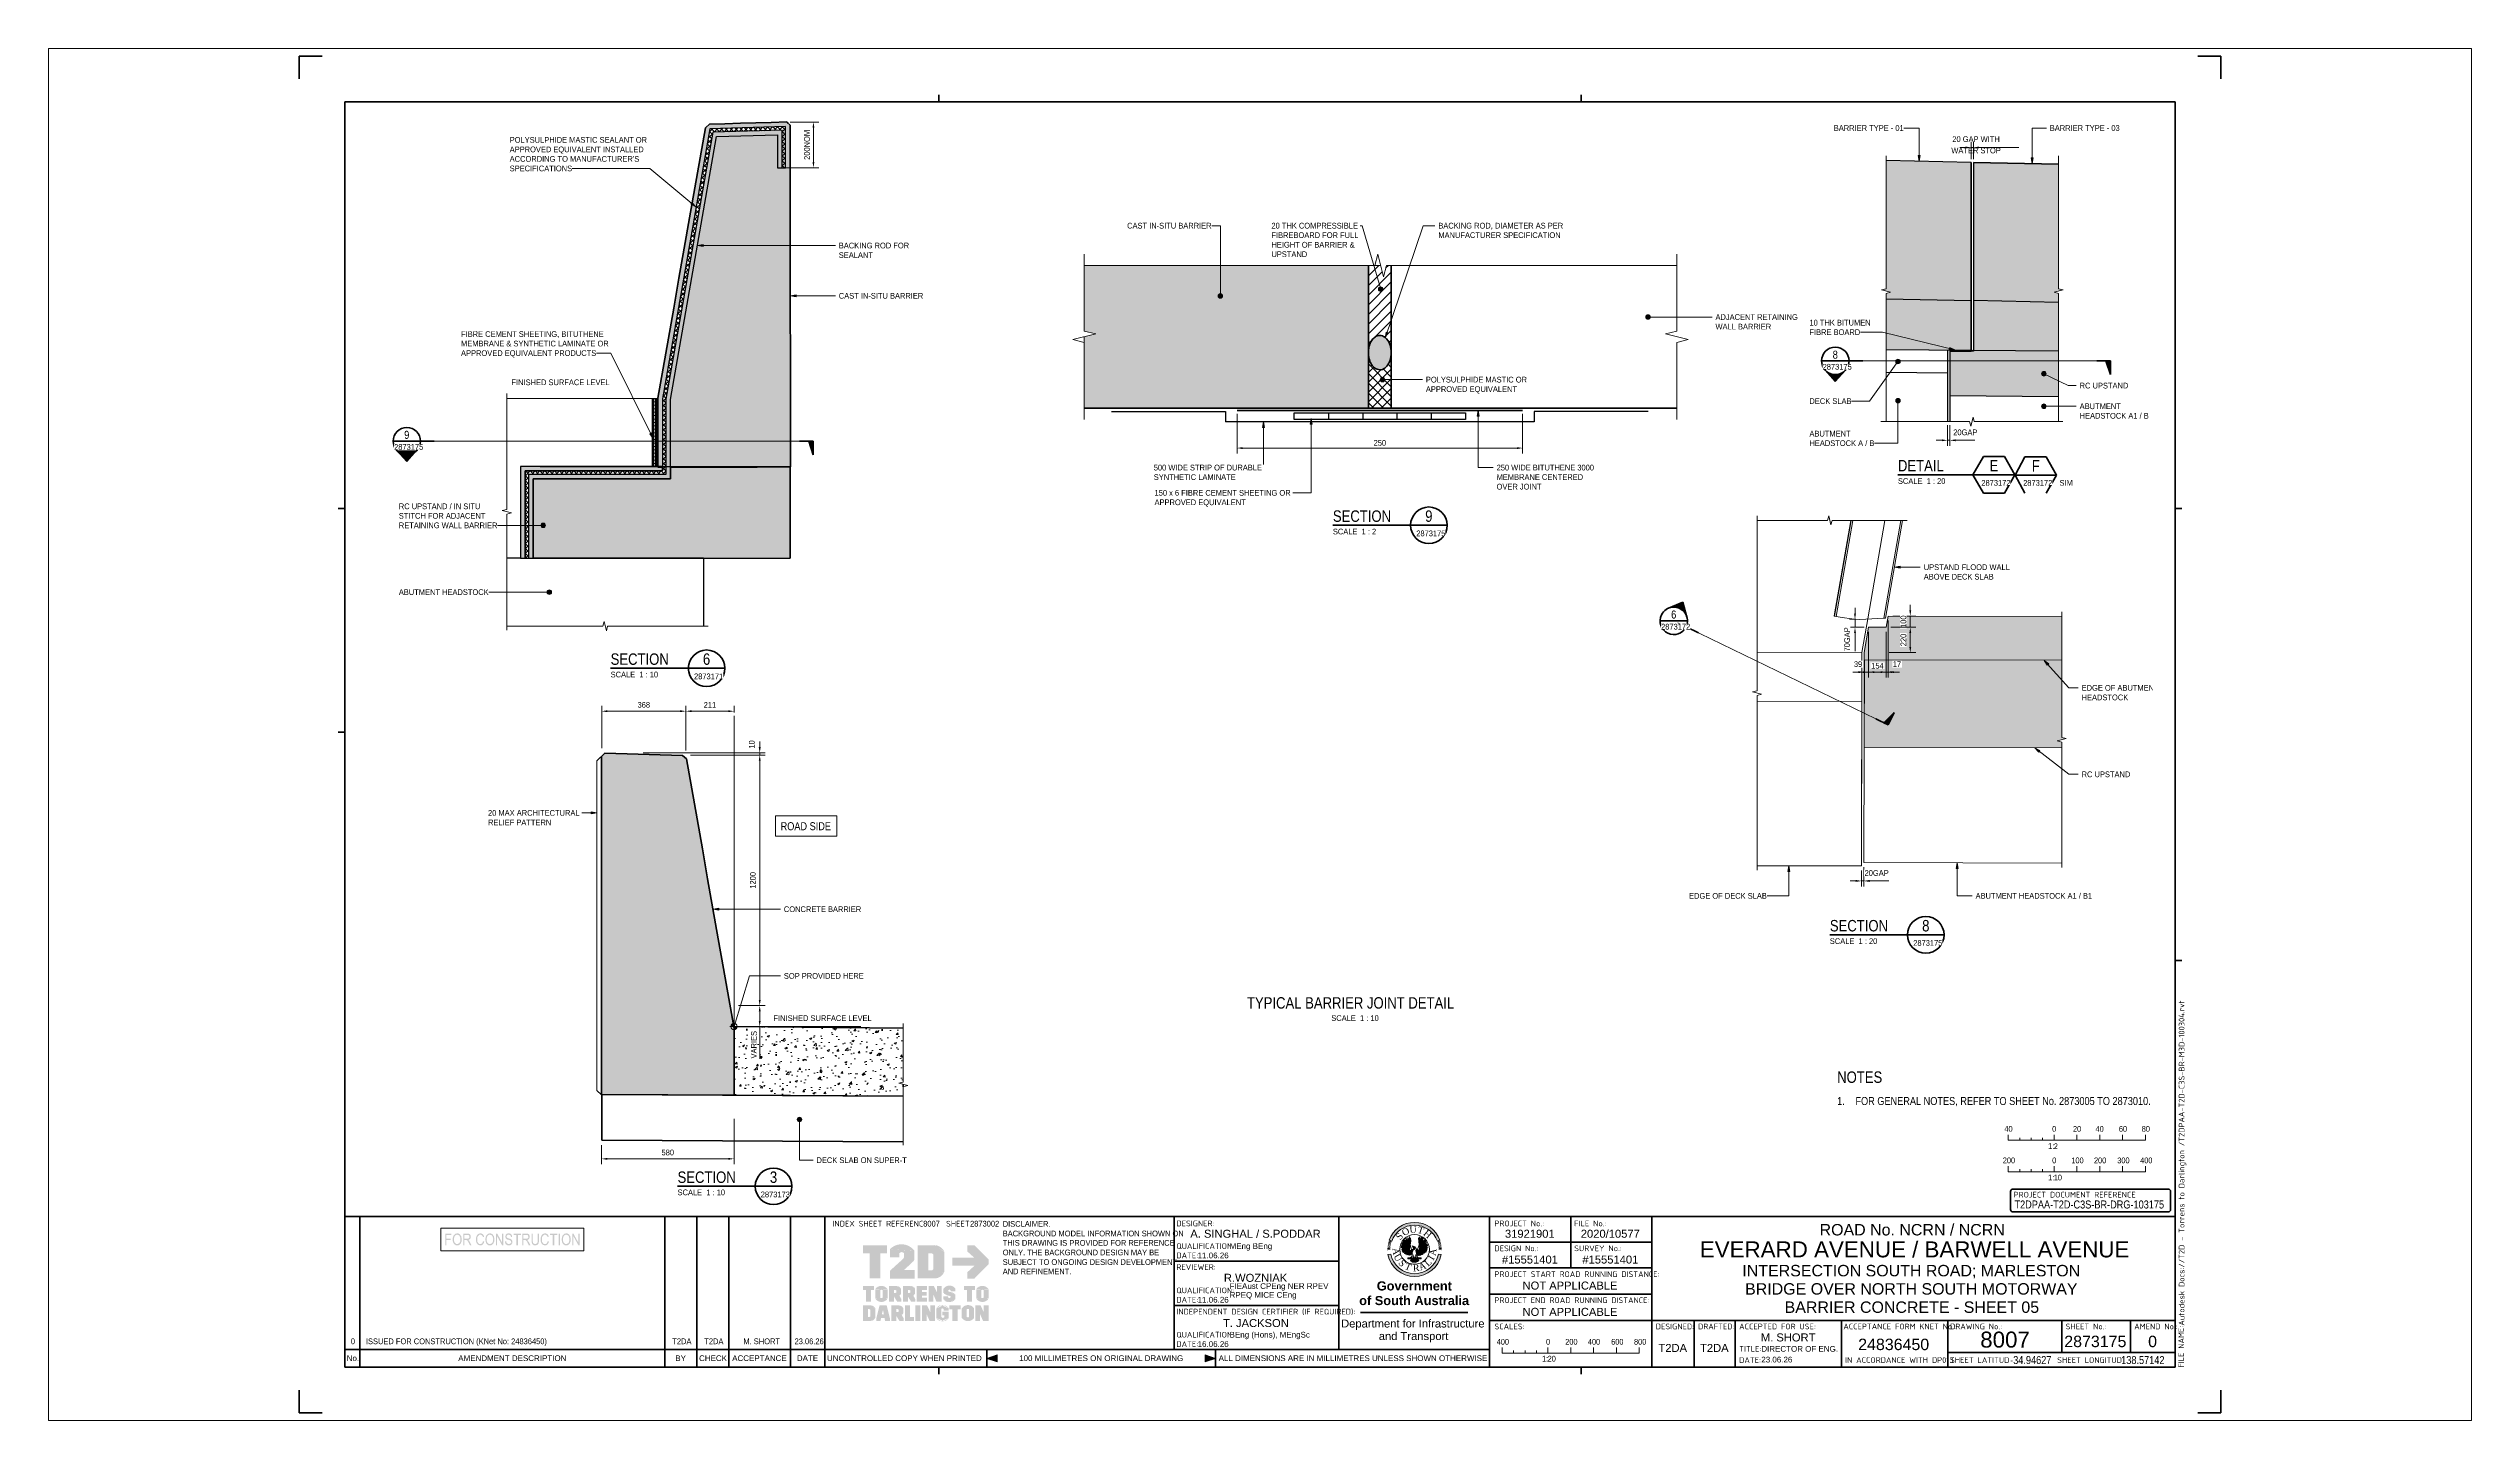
# Paper-space layout 'Layout1' of a CAD drawing. Header units: metres. Extents: x -0.11 to 0.95, y 0 to 0.6.
# The model-space entities are those that its viewports show. They can reach past a viewport. Long polylines and large blocks are cut down to what shows.
import ezdxf

# ---------------------------------------------------------------- set-up
doc = ezdxf.new("R2010")
doc.units = ezdxf.units.M
doc.linetypes.add('Dot_Section Line', pattern=[0.02, 0, -0.02])
doc.linetypes.add('JacobsDash', pattern=[0.0045, 0.003, -0.0015])
doc.layers.get('Defpoints').update_dxf_attribs({"color": 41})
for name, color, linetype, lineweight in [('A-ANNO-DIMS', 7, 'Continuous', 9), ('A-ANNO-NOTE', 7, 'Continuous', 9), ('A-ANNO-NOTE-STAMP', 10, 'Continuous', 18), ('A-DETL', 7, 'Continuous', 13), ('A-DETL-GENF', 7, 'Continuous', 9), ('A-FLOR', 7, 'Continuous', 50), ('A-FLOR-HDLN', 7, 'JacobsDash', 18), ('A-WALL', 7, 'Continuous', 50), ('G-ANNO-TEXT', 7, 'Continuous', 9), ('G-ANNO-TTLB', 7, 'Continuous', 9), ('G-IMPT', 7, 'Continuous', 13), ('S-BEAM', 7, 'Continuous', 50), ('S-BEAM-HDLN', 7, 'JacobsDash', 18)]:
    doc.layers.add(name, color=color, linetype=linetype, lineweight=lineweight)
doc.layers.add('G-ANNO-NPLT', color=191, linetype='Continuous', plot=False)
doc.layers.add('G-ANNO-SYMB', color=7, linetype='Continuous', lineweight=35, true_color=0x0080ff)
doc.layers.get('G-ANNO-NPLT').freeze()
doc.styles.add('Arial', font='arial.ttf', dxfattribs={"height": 0.0025})
doc.styles.add('Arial Narrow', font='ARIALN.TTF', dxfattribs={"height": 0.025})
doc.styles.add('Arial Narrow_1', font='ARIALN.TTF', dxfattribs={"height": 0.0025})
doc.styles.add('Arial Narrow_2', font='ARIALN.TTF', dxfattribs={"height": 0.0035})
doc.styles.add('Arial Narrow_3', font='ARIALN.TTF', dxfattribs={"height": 0.005})
doc.styles.add('Arial Narrow_4', font='ARIALN.TTF', dxfattribs={"height": 0.035})
doc.styles.add('Arial Narrow_5', font='ARIALN.TTF', dxfattribs={"height": 0.05})
doc.styles.add('Arial Narrow_6', font='ARIALN.TTF', dxfattribs={"height": 0.07})
doc.styles.add('Arial Narrow_7', font='ARIALN.TTF', dxfattribs={"width": 0.9, "height": 0.0025})
doc.styles.add('Arial_1', font='arial.ttf', dxfattribs={"height": 0.0035})
doc.styles.add('Arial_2', font='arial.ttf', dxfattribs={"height": 0.005})
doc.styles.add('Arial_3', font='arial.ttf', dxfattribs={"height": 0.007})
doc.styles.add('Arial_B', font='arialbd.ttf', dxfattribs={"height": 0.004})
doc.styles.add('ISOCPEUR', font='isocpeur.ttf', dxfattribs={"height": 0.0025})
doc.styles.add('Times New Roman', font='times.ttf', dxfattribs={"height": 0.008001})
doc.dimstyles.new('Dimension_Standard_O__mm_', dxfattribs={"dimscale": 0.3048, "dimtxt": 0.025586, "dimasz": 0.082021, "dimexe": 0.07874, "dimexo": 0.049213, "dimgap": 0.049213, "dimtad": 1, "dimdec": 0, "dimlfac": 1000, "dimzin": 0, "dimdsep": 46, "dimtxsty": 'Arial Narrow', "dimsah": 1, "dimcen": 0.09, "dimaunit": 1, "dimadec": 4, "dimazin": 0, "dimtfac": 1, "dimtdec": 4, "dimtix": 1, "dimtmove": 0, "dimatfit": 3, "dimfxl": 1, "dimtvp": 1, "dimtfill": 1, "dimtolj": 1, "dimtzin": 0, "dimlwd": 18, "dimlwe": 18, "dimarcsym": 2})
doc.dimstyles.new('Dimension_Standard_O__mm__1', dxfattribs={"dimscale": 0.3048, "dimtxt": 0.025586, "dimasz": 0.082021, "dimexe": 0.07874, "dimexo": 0.049213, "dimgap": 0.049213, "dimtad": 1, "dimdec": 0, "dimlfac": 1000, "dimzin": 0, "dimdsep": 46, "dimtxsty": 'Arial Narrow', "dimsah": 1, "dimcen": 0.09, "dimaunit": 1, "dimadec": 4, "dimazin": 0, "dimtfac": 1, "dimtdec": 4, "dimtix": 1, "dimtmove": 2, "dimatfit": 3, "dimfxl": 1, "dimtvp": 1, "dimtfill": 1, "dimtolj": 1, "dimtzin": 0, "dimlwd": 18, "dimlwe": 18, "dimarcsym": 2})
doc.dimstyles.new('Dimension_Standard_O__mm__2', dxfattribs={"dimscale": 0.3048, "dimtxt": 0.051172, "dimasz": 0.164042, "dimexe": 0.15748, "dimexo": 0.098425, "dimgap": 0.098425, "dimtad": 1, "dimdec": 0, "dimlfac": 1000, "dimzin": 0, "dimdsep": 46, "dimtxsty": 'Arial Narrow_5', "dimsah": 1, "dimcen": 0.09, "dimaunit": 1, "dimadec": 4, "dimazin": 0, "dimtfac": 1, "dimtdec": 4, "dimtix": 1, "dimtmove": 2, "dimatfit": 3, "dimfxl": 1, "dimtvp": 1, "dimtfill": 1, "dimtolj": 1, "dimtzin": 0, "dimlwd": 18, "dimlwe": 18, "dimarcsym": 2})
doc.dimstyles.new('Dimension_Standard_O__mm__3', dxfattribs={"dimscale": 0.3048, "dimtxt": 0.051172, "dimasz": 0.164042, "dimexe": 0.15748, "dimexo": 0.098425, "dimgap": 0.098425, "dimtad": 1, "dimdec": 0, "dimlfac": 1000, "dimzin": 0, "dimdsep": 46, "dimtxsty": 'Arial Narrow_5', "dimsah": 1, "dimcen": 0.09, "dimaunit": 1, "dimadec": 4, "dimazin": 0, "dimtfac": 1, "dimtdec": 4, "dimtix": 1, "dimtmove": 0, "dimatfit": 3, "dimfxl": 1, "dimtvp": 1, "dimtfill": 1, "dimtolj": 1, "dimtzin": 0, "dimlwd": 18, "dimlwe": 18, "dimarcsym": 2})
doc.dimstyles.new('Dimension_Standard_T__mm__2', dxfattribs={"dimscale": 0.3048, "dimtxt": 0.005117, "dimasz": 0.016404, "dimexe": 0.015748, "dimexo": 0.009843, "dimgap": 0.006562, "dimtad": 1, "dimdec": 0, "dimlfac": 1000, "dimzin": 0, "dimdsep": 46, "dimtxsty": 'Arial Narrow_3', "dimsah": 1, "dimcen": 0.09, "dimaunit": 1, "dimadec": 4, "dimazin": 0, "dimtfac": 1, "dimtdec": 4, "dimtix": 1, "dimtmove": 0, "dimatfit": 3, "dimfxl": 1, "dimtvp": 1, "dimtolj": 1, "dimtzin": 0, "dimlwd": 18, "dimlwe": 18, "dimarcsym": 2})
doc.dimstyles.new('Dimension_Standard_T__mm__3', dxfattribs={"dimscale": 0.3048, "dimtxt": 0.051172, "dimasz": 0.164042, "dimexe": 0.15748, "dimexo": 0.098425, "dimgap": 0.065617, "dimtad": 1, "dimdec": 0, "dimlfac": 1000, "dimzin": 0, "dimdsep": 46, "dimtxsty": 'Arial Narrow_5', "dimsah": 1, "dimcen": 0.09, "dimaunit": 1, "dimadec": 4, "dimazin": 0, "dimtfac": 1, "dimtdec": 4, "dimtix": 1, "dimtmove": 2, "dimatfit": 3, "dimfxl": 1, "dimtvp": 1, "dimtolj": 1, "dimtzin": 0, "dimlwd": 18, "dimlwe": 18, "dimarcsym": 2})
pattern_1 = [(50, (4.85358, 23.088), (0.09255, -0.0080936), [0.00968, -0.10645]), (355, (4.85358, 23.088), (-0.017899, 0.0970593), [0.00774, -0.08516]), (100.451, (4.86158, 23.087), (0.074652, 0.0889572), [0.00822, -0.09047]), (46.184, (4.85358, 23.113), (0.137706, -0.021356), [0.01452, -0.15968]), (96.636, (4.86558, 23.112), (0.120603, 0.125689), [0.01234, -0.1357]), (351.184, (4.85358, 23.113), (0.120599, 0.125692), [0.01161, -0.12774]), (21, (4.86658, 23.107), (0.0770223, -0.051948), [0.00968, -0.10645]), (326, (4.86658, 23.107), (0.0314006, 0.0935675), [0.00774, -0.08516]), (71.451, (4.87358, 23.103), (0.1084195, 0.0416117), [0.00822, -0.09047]), (37.5, (4.85358, 23.088), (0.00156777, 0.04294984), [0.00034, -0.08379, 0.00034, -0.08612, -0.08548]), (37.5, (4.85358, 23.088), (0.00156777, 0.04294984), [-0.17058, 0.00034, -0.08515]), (7.5, (4.85358, 23.088), (0.0339471, 0.0508964), [0.00034, -0.04895, 0.00034, -0.08186, -0.03258]), (7.5, (4.85358, 23.088), (0.0339471, 0.0508964), [-0.13148, 0.00034, -0.03225]), (327.5, (4.82458, 23.088), (0.06888044, -0.0029161), [0.00034, -0.03192, 0.00034, -0.10031, -0.13355]), (327.5, (4.82458, 23.088), (0.06888044, -0.0029161), [-0.1329, 0.00034, -0.13321]), (317.5, (4.81258, 23.088), (0.0752463, 0.0129182), [0.00034, -0.0416, 0.00034, -0.0665, -0.09484]), (317.5, (4.81258, 23.088), (0.0752463, 0.0129182), [-0.10877, 0.00034, -0.0945])]

# ---------------------------------------------------------------- blocks, each defined once
blk = doc.blocks.new('T2DPAA-T2D-PWA-DE-XRF-000001 - Drawing3_dwg-8554483-BARRIER CONCRETE - SHEET 05')
at = {"layer": 'G-IMPT'}
h = blk.add_hatch(color=256, dxfattribs=at)
edge = h.paths.add_edge_path()
edge.add_line((0.1549, 0.1015), (0.1515, 0.1021))
edge.add_arc((0.1226, 0.1077), 0.0295, 190.997, 349.003, ccw=False)
edge.add_line((0.0937, 0.1021), (0.0903, 0.1015))
edge.add_arc((0.1226, 0.1077), 0.0329, 190.997, 349.003)
edge = h.paths.add_edge_path()
edge.add_arc((0.1226, 0.1077), 0.0329, 20.0475, 159.9525, ccw=False)
edge.add_line((0.1535, 0.119), (0.1503, 0.1178))
edge.add_arc((0.1226, 0.1077), 0.0295, 20.0475, 159.9525)
edge.add_line((0.0949, 0.1178), (0.0917, 0.119))
h = blk.add_hatch(color=256, dxfattribs=at)
edge = h.paths.add_edge_path()
edge.add_arc((0.1226, 0.1077), 0.0329, 161.3902, 162.9856, ccw=False)
edge.add_line((0.0915, 0.1183), (0.0914, 0.1182))
edge.add_line((0.0915, 0.1183), (0.0947, 0.1172))
edge.add_line((0.0947, 0.1171), (0.0947, 0.1172))
edge.add_arc((0.1226, 0.1077), 0.0295, 161.3902, 162.9856)
edge.add_line((0.0944, 0.1163), (0.0911, 0.1174))
h = blk.add_hatch(color=256, dxfattribs=at)
edge = h.paths.add_edge_path()
edge.add_line((0.1206, 0.1074), (0.1207, 0.1074))
edge.add_line((0.1207, 0.1074), (0.1206, 0.1074))
edge = h.paths.add_edge_path()
edge.add_line((0.1166, 0.11), (0.1166, 0.1074))
edge.add_line((0.1166, 0.1074), (0.1183, 0.1065))
edge.add_line((0.1183, 0.1065), (0.119, 0.1076))
edge.add_line((0.119, 0.1076), (0.1204, 0.1079))
edge.add_line((0.1204, 0.1079), (0.1207, 0.1074))
edge.add_line((0.1207, 0.1074), (0.1211, 0.1067))
edge.add_line((0.1211, 0.1067), (0.1187, 0.1008))
edge.add_line((0.1187, 0.1008), (0.1178, 0.1012))
edge.add_line((0.1178, 0.1012), (0.1166, 0.1008))
edge.add_line((0.1166, 0.1008), (0.1161, 0.1012))
edge.add_line((0.1161, 0.1012), (0.1147, 0.101))
edge.add_line((0.1147, 0.101), (0.1143, 0.1017))
edge.add_line((0.1143, 0.1017), (0.1131, 0.1012))
edge.add_line((0.1131, 0.1012), (0.1128, 0.1022))
edge.add_line((0.1128, 0.1022), (0.1119, 0.1019))
edge.add_line((0.1119, 0.1019), (0.1119, 0.1029))
edge.add_line((0.1119, 0.1029), (0.1105, 0.1027))
edge.add_line((0.1105, 0.1027), (0.1107, 0.1043))
edge.add_line((0.1107, 0.1043), (0.1091, 0.1041))
edge.add_line((0.1091, 0.1041), (0.1095, 0.1057))
edge.add_line((0.1095, 0.1057), (0.1077, 0.106))
edge.add_line((0.1077, 0.106), (0.1081, 0.1069))
edge.add_line((0.1081, 0.1069), (0.1072, 0.1074))
edge.add_line((0.1072, 0.1074), (0.1081, 0.1091))
edge.add_line((0.1081, 0.1091), (0.1069, 0.11))
edge.add_line((0.1069, 0.11), (0.1081, 0.1112))
edge.add_line((0.1081, 0.1112), (0.1069, 0.1122))
edge.add_line((0.1069, 0.1122), (0.1085, 0.113))
edge.add_line((0.1085, 0.113), (0.1072, 0.1143))
edge.add_line((0.1072, 0.1143), (0.1095, 0.1145))
edge.add_line((0.1095, 0.1145), (0.1081, 0.116))
edge.add_line((0.1081, 0.116), (0.1105, 0.116))
edge.add_line((0.1105, 0.116), (0.1088, 0.1179))
edge.add_line((0.1088, 0.1179), (0.1119, 0.1163))
edge.add_line((0.1119, 0.1163), (0.1105, 0.1193))
edge.add_line((0.1105, 0.1193), (0.1138, 0.1172))
edge.add_line((0.1138, 0.1172), (0.1121, 0.121))
edge.add_line((0.1121, 0.121), (0.1147, 0.1181))
edge.add_line((0.1147, 0.1181), (0.1143, 0.1224))
edge.add_line((0.1143, 0.1224), (0.1159, 0.1188))
edge.add_line((0.1159, 0.1188), (0.1166, 0.1236))
edge.add_line((0.1166, 0.1236), (0.1171, 0.1207))
edge.add_line((0.1171, 0.1207), (0.1178, 0.1214))
edge.add_line((0.1178, 0.1214), (0.118, 0.1179))
edge.add_line((0.118, 0.1179), (0.1171, 0.1131))
edge.add_line((0.1171, 0.1131), (0.1178, 0.111))
edge.add_line((0.1178, 0.111), (0.1166, 0.11))
for points in [[(0.1105, 0.1193), (0.1088, 0.1179), (0.1119, 0.1163)], [(0.1369, 0.1093), (0.1385, 0.1081), (0.1367, 0.1074), (0.1376, 0.106), (0.1357, 0.106), (0.1367, 0.1043), (0.1348, 0.1043), (0.1348, 0.1031), (0.1336, 0.1034), (0.1331, 0.1022), (0.1322, 0.1024), (0.1317, 0.1015), (0.1305, 0.1017), (0.1301, 0.101), (0.1296, 0.1015), (0.1291, 0.1005), (0.1286, 0.1008), (0.1277, 0.1003), (0.1275, 0.101), (0.1268, 0.1003), (0.1251, 0.1029), (0.1242, 0.1065), (0.1246, 0.1076), (0.1263, 0.1076), (0.127, 0.1067), (0.1284, 0.1072), (0.1291, 0.11), (0.1275, 0.1112), (0.1282, 0.1133), (0.1275, 0.1219), (0.1284, 0.121), (0.1289, 0.1236), (0.1294, 0.1193), (0.1312, 0.1226), (0.1305, 0.1191), (0.1331, 0.1212), (0.1317, 0.1179), (0.1348, 0.1195), (0.1324, 0.116), (0.1364, 0.1179), (0.1341, 0.1155), (0.1371, 0.116), (0.1355, 0.1143), (0.1381, 0.1141), (0.1364, 0.1131), (0.1383, 0.1124), (0.1367, 0.1114), (0.1385, 0.11)], [(0.1312, 0.1226), (0.1331, 0.1212), (0.1305, 0.1191)], [(0.1348, 0.1195), (0.1364, 0.1179), (0.1324, 0.116)], [(0.1069, 0.1122), (0.1069, 0.11), (0.1081, 0.1112)], [(0.1081, 0.116), (0.1072, 0.1143), (0.1095, 0.1145)], [(0.1077, 0.106), (0.1091, 0.1041), (0.1095, 0.1057)], [(0.1105, 0.1027), (0.1119, 0.1019), (0.1119, 0.1029)], [(0.1225, 0.0967), (0.1233, 0.0985), (0.1277, 0.0943), (0.1263, 0.0929), (0.1237, 0.092), (0.1202, 0.0924), (0.1176, 0.0943), (0.1218, 0.0984)], [(0.1291, 0.1005), (0.1301, 0.101), (0.1296, 0.1015)], [(0.1317, 0.1015), (0.1331, 0.1022), (0.1322, 0.1024)], [(0.1383, 0.1124), (0.1381, 0.1141), (0.1364, 0.1131)]]:
    blk.add_hatch(color=256, dxfattribs=at).paths.add_polyline_path(points)
h = blk.add_hatch(color=256, dxfattribs=at)
edge = h.paths.add_edge_path()
edge.add_line((0.154, 0.1174), (0.1508, 0.1163))
edge.add_arc((0.1226, 0.1077), 0.0295, 17.0144, 18.6098)
edge.add_line((0.1505, 0.1172), (0.1505, 0.1171))
edge.add_line((0.1505, 0.1172), (0.1537, 0.1183))
edge.add_line((0.1538, 0.1182), (0.1537, 0.1183))
edge.add_arc((0.1226, 0.1077), 0.0329, 17.0144, 18.6098, ccw=False)
h = blk.add_hatch(color=256, dxfattribs=at)
edge = h.paths.add_edge_path()
edge.add_line((0.0931, 0.1083), (0.0897, 0.1083))
edge.add_arc((0.1226, 0.1077), 0.0329, 177.3415, 178.9368, ccw=False)
edge.add_line((0.0897, 0.1094), (0.0897, 0.1093))
edge.add_line((0.0897, 0.1094), (0.0932, 0.1092))
edge.add_line((0.0932, 0.1091), (0.0932, 0.1092))
edge.add_arc((0.1226, 0.1077), 0.0295, 177.3415, 178.9368)
h = blk.add_hatch(color=256, dxfattribs=at)
edge = h.paths.add_edge_path()
edge.add_line((0.0931, 0.1069), (0.0897, 0.1068))
edge.add_arc((0.1226, 0.1077), 0.0329, 180, 181.5953, ccw=False)
edge.add_line((0.0897, 0.1078), (0.0897, 0.1077))
edge.add_line((0.0897, 0.1078), (0.0931, 0.1078))
edge.add_line((0.0931, 0.1077), (0.0931, 0.1078))
edge.add_arc((0.1226, 0.1077), 0.0295, 180, 181.5953)
h = blk.add_hatch(color=256, dxfattribs=at)
edge = h.paths.add_edge_path()
edge.add_arc((0.1226, 0.1077), 0.0329, 174.6829, 176.2783, ccw=False)
edge.add_line((0.0899, 0.1109), (0.0898, 0.1108))
edge.add_line((0.0899, 0.1109), (0.0933, 0.1106))
edge.add_line((0.0933, 0.1105), (0.0933, 0.1106))
edge.add_arc((0.1226, 0.1077), 0.0295, 174.6829, 176.2783)
edge.add_line((0.0932, 0.1096), (0.0898, 0.1099))
h = blk.add_hatch(color=256, dxfattribs=at)
edge = h.paths.add_edge_path()
edge.add_arc((0.1226, 0.1077), 0.0329, 172.0244, 173.6197, ccw=False)
edge.add_line((0.09, 0.1124), (0.09, 0.1123))
edge.add_line((0.09, 0.1124), (0.0934, 0.1119))
edge.add_line((0.0934, 0.1118), (0.0934, 0.1119))
edge.add_arc((0.1226, 0.1077), 0.0295, 172.0244, 173.6197)
edge.add_line((0.0933, 0.111), (0.0899, 0.1114))
h = blk.add_hatch(color=256, dxfattribs=at)
edge = h.paths.add_edge_path()
edge.add_arc((0.1226, 0.1077), 0.0329, 169.3658, 170.9612, ccw=False)
edge.add_line((0.0903, 0.1139), (0.0903, 0.1138))
edge.add_line((0.0903, 0.1139), (0.0937, 0.1133))
edge.add_line((0.0936, 0.1132), (0.0937, 0.1133))
edge.add_arc((0.1226, 0.1077), 0.0295, 169.3658, 170.9612)
edge.add_line((0.0935, 0.1124), (0.0901, 0.1129))
h = blk.add_hatch(color=256, dxfattribs=at)
edge = h.paths.add_edge_path()
edge.add_arc((0.1226, 0.1077), 0.0329, 166.7073, 168.3026, ccw=False)
edge.add_line((0.0906, 0.1154), (0.0906, 0.1153))
edge.add_line((0.0906, 0.1154), (0.0939, 0.1146))
edge.add_line((0.0939, 0.1145), (0.0939, 0.1146))
edge.add_arc((0.1226, 0.1077), 0.0295, 166.7073, 168.3026)
edge.add_line((0.0937, 0.1137), (0.0904, 0.1144))
h = blk.add_hatch(color=256, dxfattribs=at)
edge = h.paths.add_edge_path()
edge.add_line((0.0941, 0.115), (0.0907, 0.1159))
edge.add_arc((0.1226, 0.1077), 0.0329, 164.0488, 165.6441, ccw=False)
edge.add_line((0.091, 0.1169), (0.091, 0.1168))
edge.add_line((0.091, 0.1169), (0.0943, 0.1159))
edge.add_line((0.0943, 0.1158), (0.0943, 0.1159))
edge.add_arc((0.1226, 0.1077), 0.0295, 164.0488, 165.6441)
h = blk.add_hatch(color=256, dxfattribs=at)
edge = h.paths.add_edge_path()
edge.add_line((0.1232, 0.1095), (0.1225, 0.1076))
edge.add_line((0.1225, 0.1076), (0.1207, 0.1074))
edge.add_line((0.1207, 0.1074), (0.1207, 0.1074))
edge.add_line((0.1207, 0.1074), (0.1216, 0.1086))
edge.add_line((0.1216, 0.1086), (0.1197, 0.1119))
edge.add_line((0.1197, 0.1119), (0.1232, 0.1107))
edge.add_line((0.1232, 0.1107), (0.1239, 0.1098))
edge.add_line((0.1239, 0.1098), (0.1232, 0.1095))
h = blk.add_hatch(color=256, dxfattribs=at)
edge = h.paths.add_edge_path()
edge.add_arc((0.1226, 0.1077), 0.0295, 14.3559, 15.9512)
edge.add_line((0.1509, 0.1159), (0.1509, 0.1158))
edge.add_line((0.1509, 0.1159), (0.1542, 0.1169))
edge.add_line((0.1542, 0.1168), (0.1542, 0.1169))
edge.add_arc((0.1226, 0.1077), 0.0329, 14.3559, 15.9512, ccw=False)
edge.add_line((0.1545, 0.1159), (0.1511, 0.115))
h = blk.add_hatch(color=256, dxfattribs=at)
edge = h.paths.add_edge_path()
edge.add_line((0.1548, 0.1144), (0.1514, 0.1137))
edge.add_arc((0.1226, 0.1077), 0.0295, 11.6974, 13.2927)
edge.add_line((0.1512, 0.1146), (0.1513, 0.1145))
edge.add_line((0.1512, 0.1146), (0.1546, 0.1154))
edge.add_line((0.1546, 0.1153), (0.1546, 0.1154))
edge.add_arc((0.1226, 0.1077), 0.0329, 11.6974, 13.2927, ccw=False)
h = blk.add_hatch(color=256, dxfattribs=at)
edge = h.paths.add_edge_path()
edge.add_arc((0.1226, 0.1077), 0.0295, 9.0388, 10.6342)
edge.add_line((0.1515, 0.1133), (0.1515, 0.1132))
edge.add_line((0.1515, 0.1133), (0.1549, 0.1139))
edge.add_line((0.1549, 0.1138), (0.1549, 0.1139))
edge.add_arc((0.1226, 0.1077), 0.0329, 9.0388, 10.6342, ccw=False)
edge.add_line((0.1551, 0.1129), (0.1517, 0.1124))
h = blk.add_hatch(color=256, dxfattribs=at)
edge = h.paths.add_edge_path()
edge.add_arc((0.1226, 0.1077), 0.0295, 6.3803, 7.9756)
edge.add_line((0.1518, 0.1119), (0.1518, 0.1118))
edge.add_line((0.1518, 0.1119), (0.1552, 0.1124))
edge.add_line((0.1552, 0.1123), (0.1552, 0.1124))
edge.add_arc((0.1226, 0.1077), 0.0329, 6.3803, 7.9756, ccw=False)
edge.add_line((0.1553, 0.1114), (0.1519, 0.111))
h = blk.add_hatch(color=256, dxfattribs=at)
edge = h.paths.add_edge_path()
edge.add_line((0.1554, 0.1099), (0.152, 0.1096))
edge.add_arc((0.1226, 0.1077), 0.0295, 3.7217, 5.3171)
edge.add_line((0.1519, 0.1106), (0.1519, 0.1105))
edge.add_line((0.1519, 0.1106), (0.1553, 0.1109))
edge.add_line((0.1553, 0.1108), (0.1553, 0.1109))
edge.add_arc((0.1226, 0.1077), 0.0329, 3.7217, 5.3171, ccw=False)
h = blk.add_hatch(color=256, dxfattribs=at)
edge = h.paths.add_edge_path()
edge.add_line((0.1555, 0.1083), (0.1521, 0.1083))
edge.add_arc((0.1226, 0.1077), 0.0295, 1.0632, 2.6585)
edge.add_line((0.152, 0.1092), (0.152, 0.1091))
edge.add_line((0.152, 0.1092), (0.1554, 0.1094))
edge.add_line((0.1555, 0.1093), (0.1554, 0.1094))
edge.add_arc((0.1226, 0.1077), 0.0329, 1.0632, 2.6585, ccw=False)
h = blk.add_hatch(color=256, dxfattribs=at)
edge = h.paths.add_edge_path()
edge.add_line((0.1555, 0.1068), (0.152, 0.1069))
edge.add_arc((0.1226, 0.1077), 0.0295, 358.4047, 360)
edge.add_line((0.1521, 0.1078), (0.1521, 0.1077))
edge.add_line((0.1521, 0.1078), (0.1555, 0.1078))
edge.add_line((0.1555, 0.1077), (0.1555, 0.1078))
edge.add_arc((0.1226, 0.1077), 0.0329, 358.4047, 360, ccw=False)
for p, q in [((0.0917, 0.119), (0.0949, 0.1178)), ((0.1105, 0.1193), (0.1088, 0.1179)), ((0.1088, 0.1179), (0.1119, 0.1163)), ((0.1119, 0.1163), (0.1105, 0.1193)), ((0.1305, 0.1191), (0.1312, 0.1226)), ((0.1331, 0.1212), (0.1305, 0.1191)), ((0.1312, 0.1226), (0.1331, 0.1212)), ((0.1324, 0.116), (0.1348, 0.1195)), ((0.1364, 0.1179), (0.1324, 0.116)), ((0.1348, 0.1195), (0.1364, 0.1179)), ((0.1503, 0.1178), (0.1535, 0.119)), ((0.0903, 0.1015), (0.0937, 0.1021)), ((0.1069, 0.1122), (0.1069, 0.11)), ((0.1081, 0.1112), (0.1069, 0.1122)), ((0.1069, 0.11), (0.1081, 0.1112)), ((0.1081, 0.116), (0.1072, 0.1143)), ((0.1072, 0.1143), (0.1095, 0.1145)), ((0.1077, 0.106), (0.1091, 0.1041)), ((0.1095, 0.1057), (0.1077, 0.106)), ((0.1095, 0.1145), (0.1081, 0.116)), ((0.1091, 0.1041), (0.1095, 0.1057)), ((0.1119, 0.1029), (0.1105, 0.1027)), ((0.1105, 0.1027), (0.1119, 0.1019)), ((0.1119, 0.1019), (0.1119, 0.1029)), ((0.115, 0.0967), (0.1197, 0.0967)), ((0.1211, 0.1003), (0.1173, 0.0974)), ((0.1244, 0.1003), (0.1272, 0.0974)), ((0.1256, 0.0967), (0.1308, 0.0967)), ((0.1296, 0.1015), (0.1291, 0.1005)), ((0.1291, 0.1005), (0.1301, 0.101)), ((0.1301, 0.101), (0.1296, 0.1015)), ((0.1322, 0.1024), (0.1317, 0.1015)), ((0.1317, 0.1015), (0.1331, 0.1022)), ((0.1331, 0.1022), (0.1322, 0.1024)), ((0.1381, 0.1141), (0.1364, 0.1131)), ((0.1364, 0.1131), (0.1383, 0.1124)), ((0.1383, 0.1124), (0.1381, 0.1141)), ((0.1515, 0.1021), (0.1549, 0.1015))]:
    blk.add_line(p, q, dxfattribs=at)
at = {"layer": 'G-IMPT', "flags": 128}
for points in [[(0.1085, 0.113), (0.1072, 0.1143), (0.1095, 0.1145), (0.1081, 0.116), (0.1105, 0.116), (0.1088, 0.1179), (0.1119, 0.1163), (0.1105, 0.1193), (0.1138, 0.1172), (0.1121, 0.121), (0.1147, 0.1181), (0.1143, 0.1224), (0.1159, 0.1188), (0.1166, 0.1236), (0.1171, 0.1207), (0.1178, 0.1214), (0.118, 0.1179), (0.1171, 0.1131), (0.119, 0.1076), (0.1204, 0.1079), (0.1211, 0.1067), (0.1187, 0.1008), (0.1178, 0.1012), (0.1166, 0.1008), (0.1161, 0.1012), (0.1147, 0.101), (0.1143, 0.1017), (0.1131, 0.1012), (0.1128, 0.1022), (0.1119, 0.1019), (0.1119, 0.1029), (0.1105, 0.1027), (0.1107, 0.1043), (0.1091, 0.1041), (0.1095, 0.1057), (0.1077, 0.106), (0.1081, 0.1069), (0.1072, 0.1074), (0.1081, 0.1091), (0.1069, 0.11), (0.1081, 0.1112), (0.1069, 0.1122), (0.1087, 0.1131)], [(0.1199, 0.1031), (0.1225, 0.0967), (0.1251, 0.1029), (0.1242, 0.1065), (0.1246, 0.1076), (0.1263, 0.1076), (0.1282, 0.1133), (0.1275, 0.1219), (0.1284, 0.121), (0.1289, 0.1236), (0.1294, 0.1193), (0.1312, 0.1226), (0.1305, 0.1191), (0.1331, 0.1212), (0.1317, 0.1179), (0.1348, 0.1195), (0.1324, 0.116), (0.1364, 0.1179), (0.1341, 0.1155), (0.1371, 0.116), (0.1355, 0.1143), (0.1381, 0.1141), (0.1364, 0.1131), (0.1383, 0.1124), (0.1367, 0.1114), (0.1385, 0.11), (0.1369, 0.1093), (0.1385, 0.1081), (0.1367, 0.1074), (0.1376, 0.106), (0.1357, 0.106), (0.1367, 0.1043), (0.1348, 0.1043), (0.1348, 0.1031), (0.1336, 0.1034), (0.1331, 0.1022), (0.1322, 0.1024), (0.1317, 0.1015), (0.1305, 0.1017), (0.1301, 0.101), (0.1296, 0.1015), (0.1291, 0.1005), (0.1286, 0.1008), (0.1277, 0.1003), (0.1275, 0.101), (0.1268, 0.1003), (0.1251, 0.1029)], [(0.1206, 0.0974), (0.1145, 0.0974), (0.1145, 0.0962), (0.1194, 0.0962)], [(0.119, 0.1076), (0.1183, 0.1065), (0.1166, 0.1074), (0.1166, 0.11), (0.1178, 0.111)], [(0.1218, 0.0984), (0.1176, 0.0943), (0.1202, 0.0924), (0.1237, 0.092), (0.1263, 0.0929), (0.1277, 0.0943), (0.1233, 0.0985)], [(0.1239, 0.1098), (0.1244, 0.1091), (0.1246, 0.1076)], [(0.1246, 0.0974), (0.1308, 0.0974), (0.1308, 0.0962), (0.126, 0.0962)], [(0.1263, 0.1076), (0.127, 0.1067), (0.1284, 0.1072), (0.1291, 0.11), (0.1275, 0.1112)]]:
    blk.add_lwpolyline(points, dxfattribs=at)
blk.add_lwpolyline([(0.1206, 0.1074), (0.1216, 0.1086), (0.1197, 0.1119), (0.1232, 0.1107), (0.1239, 0.1098), (0.1232, 0.1095), (0.1225, 0.1076)], close=True, dxfattribs=at)
at = {"layer": 'G-IMPT'}
blk.add_circle((0.1226, 0.1077), 0.018, dxfattribs=at)
for radius, start, end in [(0.0329, 20.0475, 159.9525), (0.0295, 20.0475, 159.9525), (0.0329, 190.997, 349.003), (0.0295, 190.997, 349.003)]:
    blk.add_arc((0.1226, 0.1077), radius, start, end, dxfattribs=at)
at = {"layer": 'G-IMPT', "lineweight": 9, "char_height": 0.008, "attachment_point": 2, "line_spacing_factor": 1.029793, "style": 'Times New Roman'}
for s, insert, width, rotation in [('S', (0.1012, 0.1263), 0.008041, 49.0663), ('O', (0.1099, 0.133), 0.010353, 26.6943), ('U', (0.1205, 0.136), 0.010353, 4.3222), ('T', (0.1314, 0.1347), 0.008744, 341.9502), ('H', (0.141, 0.1293), 0.010353, 319.5782), ('A', (0.104, 0.106), 0.010353, 279.6978), ('U', (0.1058, 0.0996), 0.010353, 300.15), ('S', (0.1107, 0.0935), 0.008041, 310.3575), ('T', (0.1164, 0.0903), 0.008744, 336.9699), ('R', (0.1244, 0.0893), 0.009549, 3.701), ('A', (0.1307, 0.0909), 0.010353, 21.3382), ('L', (0.1363, 0.0949), 0.008744, 42.375), ('I', (0.1395, 0.0995), 0.004825, 60.5783), ('A', (0.141, 0.1048), 0.010353, 83.64)]:
    blk.add_mtext(s, dxfattribs=dict(at, insert=insert, width=width, rotation=rotation))
blk = doc.blocks.new('T2DPAA-T2D-PWA-DE-XRF-000001 - Standard-9403704-BARRIER CONCRETE - SHEET 05')
at = {"layer": 'G-ANNO-TTLB', "true_color": 0x1d4a5c}
h = blk.add_hatch(color=139, dxfattribs=at)
edge = h.paths.add_edge_path()
edge.add_line((0.2623, 0.0443), (0.2623, 0.0452))
edge.add_arc((0.2616, 0.044), 0.00145, 58.8241, 99.793)
edge.add_line((0.2613, 0.0454), (0.2613, 0.0441))
edge.add_arc((0.2616, 0.0455), 0.00141, 259.7202, 301.6629)
edge = h.paths.add_edge_path()
edge.add_arc((0.2625, 0.0448), 0.00224, 301.808, 330.1086, ccw=False)
edge.add_line((0.2637, 0.0429), (0.2645, 0.0415))
edge.add_line((0.2645, 0.0415), (0.2645, 0.0403))
edge.add_line((0.2645, 0.0403), (0.2627, 0.0403))
edge.add_line((0.2627, 0.0403), (0.2613, 0.0425))
edge.add_line((0.2613, 0.0425), (0.2613, 0.0403))
edge.add_line((0.2613, 0.0403), (0.2591, 0.0403))
edge.add_line((0.2591, 0.0403), (0.2591, 0.0471))
edge.add_line((0.2591, 0.0471), (0.2624, 0.0471))
edge.add_arc((0.2623, 0.0446), 0.00248, 32.8357, 87.7033, ccw=False)
edge.add_line((0.2644, 0.046), (0.2644, 0.0437))
edge = h.paths.add_edge_path()
edge.add_line((0.2674, 0.0527), (0.2674, 0.0537))
edge.add_arc((0.2667, 0.0524), 0.00145, 58.8241, 99.793)
edge.add_line((0.2665, 0.0539), (0.2665, 0.0526))
edge.add_arc((0.2667, 0.0539), 0.00141, 259.7202, 301.6629)
edge = h.paths.add_edge_path()
edge.add_arc((0.2676, 0.0532), 0.00224, 301.808, 330.1086, ccw=False)
edge.add_line((0.2688, 0.0513), (0.2696, 0.0499))
edge.add_line((0.2696, 0.0499), (0.2696, 0.0487))
edge.add_line((0.2696, 0.0487), (0.2678, 0.0487))
edge.add_line((0.2678, 0.0487), (0.2664, 0.051))
edge.add_line((0.2664, 0.051), (0.2664, 0.0487))
edge.add_line((0.2664, 0.0487), (0.2642, 0.0487))
edge.add_line((0.2642, 0.0487), (0.2642, 0.0555))
edge.add_line((0.2642, 0.0555), (0.2676, 0.0555))
edge.add_arc((0.2675, 0.0531), 0.00248, 32.8357, 87.7033, ccw=False)
edge.add_line((0.2695, 0.0544), (0.2695, 0.0521))
edge = h.paths.add_edge_path()
edge.add_line((0.2499, 0.0422), (0.2499, 0.0452))
edge.add_arc((0.2491, 0.0441), 0.00138, 56.3448, 98.7814)
edge.add_line((0.2489, 0.0454), (0.2489, 0.0419))
edge.add_arc((0.2491, 0.0433), 0.00138, 261.2186, 303.6552)
edge = h.paths.add_edge_path()
edge.add_line((0.2613, 0.0527), (0.2613, 0.0537))
edge.add_arc((0.2606, 0.0524), 0.00145, 58.8241, 99.793)
edge.add_line((0.2603, 0.0539), (0.2603, 0.0526))
edge.add_arc((0.2606, 0.0539), 0.00141, 259.7202, 301.6629)
edge = h.paths.add_edge_path()
edge.add_line((0.2502, 0.0403), (0.2467, 0.0403))
edge.add_line((0.2467, 0.0403), (0.2467, 0.0471))
edge.add_line((0.2467, 0.0471), (0.2501, 0.0471))
edge.add_arc((0.25, 0.0447), 0.00241, 26.2483, 85.5583, ccw=False)
edge.add_line((0.2521, 0.0457), (0.2521, 0.0416))
edge.add_arc((0.2502, 0.0424), 0.00209, 270, 338.4707, ccw=False)
h.paths.add_polyline_path([(0.2555, 0.0451), (0.255, 0.0432), (0.2559, 0.0432)])
h.paths.add_polyline_path([(0.2585, 0.0415), (0.2585, 0.0403), (0.2564, 0.0403), (0.2562, 0.0415), (0.2547, 0.0415), (0.2544, 0.0403), (0.2526, 0.0403), (0.2526, 0.0415), (0.254, 0.0471), (0.2571, 0.0471)])
h.paths.add_polyline_path([(0.2673, 0.042), (0.269, 0.042), (0.269, 0.0403), (0.2651, 0.0403), (0.2651, 0.0471), (0.2673, 0.0471)])
h.paths.add_polyline_path([(0.2718, 0.0403), (0.2696, 0.0403), (0.2696, 0.0471), (0.2718, 0.0471)])
h.paths.add_polyline_path([(0.2762, 0.0441), (0.2762, 0.0471), (0.2782, 0.0471), (0.2782, 0.0403), (0.2759, 0.0403), (0.2746, 0.0432), (0.2746, 0.0403), (0.2725, 0.0403), (0.2725, 0.0471), (0.2748, 0.0471)])
edge = h.paths.add_edge_path()
edge.add_arc((0.2817, 0.0424), 0.000774, 214.5178, 325.4822)
edge.add_line((0.2823, 0.0419), (0.2823, 0.0427))
edge.add_line((0.2823, 0.0427), (0.2815, 0.0427))
edge.add_line((0.2815, 0.0427), (0.2815, 0.0443))
edge.add_line((0.2815, 0.0443), (0.2842, 0.0443))
edge.add_line((0.2842, 0.0443), (0.2842, 0.0415))
edge.add_arc((0.2819, 0.0428), 0.00262, 274.1131, 330.4929, ccw=False)
edge.add_arc((0.2815, 0.0434), 0.00327, 260.2337, 279.7663, ccw=False)
edge.add_arc((0.2812, 0.0429), 0.00275, 208.3817, 264.7517, ccw=False)
edge.add_line((0.2788, 0.0416), (0.2788, 0.0458))
edge.add_arc((0.2812, 0.0445), 0.00268, 94.8448, 152.8409, ccw=False)
edge.add_arc((0.2815, 0.0424), 0.00482, 83.0812, 96.9188, ccw=False)
edge.add_arc((0.2818, 0.0444), 0.00278, 31.3102, 83.6241, ccw=False)
edge.add_line((0.2842, 0.0459), (0.2842, 0.0447))
edge.add_line((0.2842, 0.0447), (0.282, 0.0447))
edge.add_line((0.282, 0.0447), (0.282, 0.0455))
edge.add_arc((0.2815, 0.0451), 0.000641, 40.732, 139.268)
edge.add_line((0.281, 0.0455), (0.281, 0.0419))
h.paths.add_polyline_path([(0.2882, 0.0403), (0.2859, 0.0403), (0.2859, 0.0454), (0.2846, 0.0454), (0.2846, 0.0471), (0.2895, 0.0471), (0.2895, 0.0454), (0.2882, 0.0454)])
edge = h.paths.add_edge_path()
edge.add_arc((0.2927, 0.0429), 0.00104, 239.6549, 300.3451)
edge.add_line((0.2932, 0.042), (0.2932, 0.0454))
edge.add_arc((0.2927, 0.0445), 0.00103, 59.5446, 120.4554)
edge.add_line((0.2921, 0.0454), (0.2921, 0.042))
edge = h.paths.add_edge_path()
edge.add_arc((0.2927, 0.0434), 0.00323, 212.7347, 327.2653, ccw=False)
edge.add_line((0.29, 0.0417), (0.29, 0.0458))
edge.add_arc((0.2927, 0.044), 0.00323, 32.6408, 147.3592, ccw=False)
edge.add_line((0.2954, 0.0458), (0.2954, 0.0417))
h.paths.add_polyline_path([(0.3017, 0.0403), (0.2993, 0.0403), (0.298, 0.0432), (0.298, 0.0403), (0.2959, 0.0403), (0.2959, 0.0471), (0.2982, 0.0471), (0.2996, 0.0441), (0.2996, 0.0471), (0.3017, 0.0471)])
edge = h.paths.add_edge_path()
edge.add_arc((0.299, 0.0513), 0.00104, 239.6549, 300.3451)
edge.add_line((0.2995, 0.0504), (0.2995, 0.0538))
edge.add_arc((0.299, 0.0529), 0.00103, 59.5446, 120.4554)
edge.add_line((0.2985, 0.0538), (0.2985, 0.0504))
edge = h.paths.add_edge_path()
edge.add_arc((0.299, 0.0518), 0.00323, 212.7347, 327.2653, ccw=False)
edge.add_line((0.2963, 0.0501), (0.2963, 0.0542))
edge.add_arc((0.299, 0.0524), 0.00323, 32.6408, 147.3592, ccw=False)
edge.add_line((0.3017, 0.0542), (0.3017, 0.0501))
h.paths.add_polyline_path([(0.2945, 0.0487), (0.2923, 0.0487), (0.2923, 0.0538), (0.2909, 0.0538), (0.2909, 0.0555), (0.2958, 0.0555), (0.2958, 0.0538), (0.2945, 0.0538)])
edge = h.paths.add_edge_path()
edge.add_line((0.2872, 0.0518), (0.2872, 0.0499))
edge.add_arc((0.2849, 0.0513), 0.0027, 273.7285, 329.3952, ccw=False)
edge.add_line((0.285, 0.0486), (0.2841, 0.0486))
edge.add_arc((0.2842, 0.0512), 0.00266, 210.1626, 267.7624, ccw=False)
edge.add_line((0.2819, 0.0499), (0.2819, 0.051))
edge.add_line((0.2819, 0.051), (0.2841, 0.051))
edge.add_arc((0.2845, 0.0508), 0.000522, 155.2714, 300.4507)
edge.add_arc((0.2846, 0.0508), 0.000487, 289.6558, 416.8121)
edge.add_line((0.2849, 0.0512), (0.2834, 0.0515))
edge.add_arc((0.2841, 0.054), 0.00253, 213.4271, 255.8381, ccw=False)
edge.add_line((0.2819, 0.0526), (0.2819, 0.0544))
edge.add_arc((0.2846, 0.0525), 0.00325, 35.8397, 144.1603, ccw=False)
edge.add_line((0.2872, 0.0544), (0.2872, 0.0533))
edge.add_line((0.2872, 0.0533), (0.2851, 0.0533))
edge.add_arc((0.2846, 0.0535), 0.000494, 335.3316, 479.9481)
edge.add_arc((0.2845, 0.0535), 0.000428, 103.9979, 246.4243)
edge.add_line((0.2843, 0.0531), (0.2853, 0.0529))
edge.add_arc((0.2849, 0.0501), 0.00281, 35.1328, 82.3403, ccw=False)
h.paths.add_polyline_path([(0.2792, 0.0526), (0.2792, 0.0555), (0.2812, 0.0555), (0.2812, 0.0487), (0.2789, 0.0487), (0.2776, 0.0517), (0.2776, 0.0487), (0.2755, 0.0487), (0.2755, 0.0555), (0.2778, 0.0555)])
h.paths.add_polyline_path([(0.2725, 0.053), (0.2746, 0.053), (0.2746, 0.0513), (0.2725, 0.0513), (0.2725, 0.0504), (0.2748, 0.0504), (0.2748, 0.0487), (0.2703, 0.0487), (0.2703, 0.0555), (0.2748, 0.0555), (0.2748, 0.0538), (0.2725, 0.0538)])
edge = h.paths.add_edge_path()
edge.add_arc((0.2615, 0.0532), 0.00224, 301.808, 330.1086, ccw=False)
edge.add_line((0.2627, 0.0513), (0.2635, 0.0499))
edge.add_line((0.2635, 0.0499), (0.2635, 0.0487))
edge.add_line((0.2635, 0.0487), (0.2617, 0.0487))
edge.add_line((0.2617, 0.0487), (0.2603, 0.051))
edge.add_line((0.2603, 0.051), (0.2603, 0.0487))
edge.add_line((0.2603, 0.0487), (0.2581, 0.0487))
edge.add_line((0.2581, 0.0487), (0.2581, 0.0555))
edge.add_line((0.2581, 0.0555), (0.2614, 0.0555))
edge.add_arc((0.2613, 0.0531), 0.00248, 32.8357, 87.7033, ccw=False)
edge.add_line((0.2634, 0.0544), (0.2634, 0.0521))
edge = h.paths.add_edge_path()
edge.add_line((0.2543, 0.0538), (0.2543, 0.0504))
edge.add_arc((0.2548, 0.0513), 0.00104, 239.6549, 300.3451)
edge.add_line((0.2553, 0.0504), (0.2553, 0.0538))
edge.add_arc((0.2548, 0.0529), 0.00103, 59.5446, 120.4554)
edge = h.paths.add_edge_path()
edge.add_line((0.2521, 0.0501), (0.2521, 0.0542))
edge.add_arc((0.2548, 0.0524), 0.00323, 32.6408, 147.3592, ccw=False)
edge.add_line((0.2575, 0.0542), (0.2575, 0.0501))
edge.add_arc((0.2548, 0.0518), 0.00323, 212.7347, 327.2653, ccw=False)
h.paths.add_polyline_path([(0.2503, 0.0487), (0.248, 0.0487), (0.248, 0.0538), (0.2467, 0.0538), (0.2467, 0.0555), (0.2516, 0.0555), (0.2516, 0.0538), (0.2503, 0.0538)])
h.paths.add_polyline_path([(0.3017, 0.0672), (0.3017, 0.0651), (0.2955, 0.0588), (0.2924, 0.0588), (0.2924, 0.0616), (0.2955, 0.0644), (0.2858, 0.0644), (0.2858, 0.0679), (0.2955, 0.0679), (0.2924, 0.0707), (0.2924, 0.0734), (0.2955, 0.0734)])
edge = h.paths.add_edge_path()
edge.add_line((0.2768, 0.0699), (0.2754, 0.0699))
edge.add_line((0.2754, 0.0699), (0.2754, 0.0624))
edge.add_line((0.2754, 0.0624), (0.2768, 0.0624))
edge.add_arc((0.2767, 0.0633), 0.000915, 277.9427, 335.4563)
edge.add_line((0.2775, 0.0629), (0.2775, 0.0694))
edge.add_arc((0.2767, 0.0689), 0.000957, 31.2517, 83.8556)
edge = h.paths.add_edge_path()
edge.add_line((0.2781, 0.0589), (0.2707, 0.0589))
edge.add_line((0.2707, 0.0589), (0.2707, 0.0734))
edge.add_line((0.2707, 0.0734), (0.2781, 0.0734))
edge.add_arc((0.2777, 0.0683), 0.00519, 26.2483, 85.5583, ccw=False)
edge.add_line((0.2823, 0.0705), (0.2823, 0.0617))
edge.add_arc((0.2781, 0.0634), 0.00451, 270, 338.4707, ccw=False)
edge = h.paths.add_edge_path()
edge.add_line((0.2627, 0.0699), (0.2627, 0.0681))
edge.add_line((0.2627, 0.0681), (0.2585, 0.0681))
edge.add_line((0.2585, 0.0681), (0.2585, 0.0716))
edge.add_arc((0.2636, 0.0668), 0.00703, 37.1177, 136.9917, ccw=False)
edge.add_line((0.2692, 0.071), (0.2692, 0.0671))
edge.add_arc((0.2674, 0.0677), 0.00193, 316.9738, 340.8309, ccw=False)
edge.add_line((0.2688, 0.0664), (0.268, 0.0656))
edge.add_line((0.268, 0.0656), (0.2646, 0.0625))
edge.add_line((0.2646, 0.0625), (0.2693, 0.0625))
edge.add_line((0.2693, 0.0625), (0.2693, 0.0588))
edge.add_line((0.2693, 0.0588), (0.2585, 0.0588))
edge.add_line((0.2585, 0.0588), (0.2585, 0.0622))
edge.add_line((0.2585, 0.0622), (0.2638, 0.067))
edge.add_line((0.2638, 0.067), (0.2647, 0.068))
edge.add_line((0.2647, 0.068), (0.2647, 0.0699))
edge.add_arc((0.2637, 0.0691), 0.00131, 40.7337, 139.2663)
h.paths.add_polyline_path([(0.2467, 0.0734), (0.2573, 0.0734), (0.2573, 0.0698), (0.2544, 0.0698), (0.2544, 0.0589), (0.2496, 0.0589), (0.2496, 0.0699), (0.2467, 0.0699)])
at = {"layer": 'G-IMPT', "lineweight": 9}
for points in [[(0.3055, 0.0254), (0.3055, 0.0239), (0.3055, 0.0224), (0.301, 0.0239)], [(0.3965, 0.0254), (0.401, 0.0239), (0.3965, 0.0224), (0.3965, 0.0239)]]:
    blk.add_hatch(color=256, dxfattribs=at).paths.add_polyline_path(points)
at = {"layer": 'A-ANNO-NOTE'}
for p, q in [((0.5265, 0.0287), (0.5265, 0.0262)), ((0.5265, 0.0262), (0.5865, 0.0262)), ((0.5315, 0.0274), (0.5315, 0.0262)), ((0.5365, 0.0274), (0.5365, 0.0262)), ((0.5415, 0.0274), (0.5415, 0.0262)), ((0.5465, 0.0287), (0.5465, 0.0262)), ((0.5565, 0.0287), (0.5565, 0.0262)), ((0.5665, 0.0287), (0.5665, 0.0262)), ((0.5765, 0.0287), (0.5765, 0.0262)), ((0.5865, 0.0287), (0.5865, 0.0262))]:
    blk.add_line(p, q, dxfattribs=at)
at = {"layer": 'G-ANNO-TTLB', "color": 8, "lineweight": 35, "true_color": 0x808080}
for p, q in [((0, 0.594), (0.01, 0.594)), ((0, 0.584), (0, 0.594)), ((0.831, 0.594), (0.841, 0.594)), ((0.841, 0.594), (0.841, 0.584)), ((0, 0), (0, 0.01)), ((0.01, 0), (0, 0)), ((0.831, 0), (0.841, 0)), ((0.841, 0), (0.841, 0.01))]:
    blk.add_line(p, q, dxfattribs=at)
at = {"layer": 'G-ANNO-TTLB', "lineweight": 100}
for p, q in [((0.02, 0.574), (0.02, 0.02)), ((0.821, 0.574), (0.02, 0.574)), ((0.821, 0.02), (0.821, 0.574)), ((0.23, 0.02), (0.23, 0.086)), ((0.455, 0.086), (0.455, 0.0277)), ((0.521, 0.086), (0.521, 0.02)), ((0.592, 0.086), (0.592, 0.02)), ((0.4645, 0.044), (0.5115, 0.044)), ((0.02, 0.02), (0.821, 0.02))]:
    blk.add_line(p, q, dxfattribs=at)
at = {"layer": 'G-ANNO-TTLB', "lineweight": 50}
for p, q in [((0.28, 0.577), (0.28, 0.574)), ((0.561, 0.577), (0.561, 0.574)), ((0.017, 0.396), (0.02, 0.396)), ((0.821, 0.396), (0.824, 0.396)), ((0.017, 0.298), (0.02, 0.298)), ((0.821, 0.198), (0.824, 0.198)), ((0.749, 0.097), (0.749, 0.089)), ((0.818, 0.098), (0.75, 0.098)), ((0.819, 0.089), (0.819, 0.097)), ((0.75, 0.088), (0.818, 0.088)), ((0.28, 0.02), (0.28, 0.017)), ((0.561, 0.02), (0.561, 0.017))]:
    blk.add_line(p, q, dxfattribs=at)
at = {"layer": 'G-ANNO-TTLB', "lineweight": 35}
for p, q in [((0.0265, 0.02), (0.0265, 0.086)), ((0.16, 0.02), (0.16, 0.086)), ((0.174, 0.02), (0.174, 0.086)), ((0.188, 0.02), (0.188, 0.086)), ((0.215, 0.02), (0.215, 0.086)), ((0.5565, 0.086), (0.5565, 0.0635)), ((0.521, 0.0748), (0.592, 0.0748)), ((0.521, 0.0635), (0.592, 0.0635)), ((0.455, 0.0471), (0.383, 0.0471)), ((0.521, 0.052), (0.592, 0.052)), ((0.521, 0.0405), (0.821, 0.0405)), ((0.6105, 0.0405), (0.6105, 0.02)), ((0.6285, 0.0405), (0.6285, 0.02)), ((0.675, 0.0405), (0.675, 0.02)), ((0.7215, 0.0405), (0.7215, 0.02)), ((0.7715, 0.0265), (0.7715, 0.0405)), ((0.8015, 0.0265), (0.8015, 0.0405)), ((0.521, 0.0277), (0.02, 0.0277)), ((0.301, 0.02), (0.301, 0.0277)), ((0.401, 0.02), (0.401, 0.0277)), ((0.821, 0.0265), (0.7215, 0.0265))]:
    blk.add_line(p, q, dxfattribs=at)
at = {"layer": 'G-ANNO-TTLB'}
for p, q in [((0.3055, 0.0254), (0.301, 0.0239)), ((0.301, 0.0239), (0.3055, 0.0224)), ((0.3055, 0.0239), (0.3055, 0.0254)), ((0.3055, 0.0224), (0.3055, 0.0239)), ((0.3965, 0.0254), (0.3965, 0.0239)), ((0.401, 0.0239), (0.3965, 0.0254)), ((0.3965, 0.0239), (0.3965, 0.0224)), ((0.3965, 0.0224), (0.401, 0.0239))]:
    blk.add_line(p, q, dxfattribs=at)
at = {"layer": 'G-ANNO-TTLB', "lineweight": 50}
for centre, start, end in [((0.75, 0.097), 90, 180), ((0.818, 0.097), 0, 90), ((0.75, 0.089), 180, 270), ((0.818, 0.089), 270, 0)]:
    blk.add_arc(centre, 0.001, start, end, dxfattribs=at)
at = {"xscale": 0.3600000000000081, "yscale": 0.3600000000000081, "zscale": 0.3600000000000081}
blk.add_blockref('T2DPAA-T2D-PWA-DE-XRF-000001 - Drawing3_dwg-8554483-BARRIER CONCRETE - SHEET 05', (0.444, 0.0328), dxfattribs=at)
at = {"layer": 'G-ANNO-TTLB', "attachment_point": 1}
for s, insert, char_height, width, style in [('PROJECT DOCUMENT REFERENCE', (0.7503, 0.0968), 0.0025, 0.058764, 'ISOCPEUR'), ('INDEX SHEET REFERENCE:', (0.2334, 0.0841), 0.0025, 0.046899, 'ISOCPEUR'), ('SHEET', (0.2831, 0.0841), 0.0025, 0.011544, 'ISOCPEUR'), ('PROJECT No.:', (0.5231, 0.0842), 0.0025, 0.02397, 'ISOCPEUR'), ('FILE No.:', (0.558, 0.0842), 0.0025, 0.015553, 'ISOCPEUR'), ('DESIGN No.:', (0.5231, 0.0733), 0.0025, 0.020844, 'ISOCPEUR'), ('SURVEY No.:', (0.558, 0.0733), 0.0025, 0.023008, 'ISOCPEUR'), ('QUALIFICATION:', (0.3839, 0.0549), 0.0025, 0.027498, 'ISOCPEUR'), ('Government', (0.4716, 0.0576), 0.004, 0.040004, 'Arial_B'), ('PROJECT START ROAD RUNNING DISTANCE:', (0.5231, 0.062), 0.0025, 0.079207, 'ISOCPEUR'), ('DATE:', (0.3839, 0.0508), 0.0025, 0.010582, 'ISOCPEUR'), ('INDEPENDENT DESIGN CERTIFIER (IF REQUIRED):', (0.3839, 0.0456), 0.0025, 0.08546, 'ISOCPEUR'), ('of South Australia', (0.4639, 0.0512), 0.004, 0.058523, 'Arial_B'), ('PROJECT END ROAD RUNNING DISTANCE:', (0.5231, 0.0506), 0.0025, 0.073835, 'ISOCPEUR'), ('QUALIFICATION:', (0.3839, 0.0355), 0.0025, 0.027498, 'ISOCPEUR'), ('Department for Infrastructure ', (0.456, 0.0409), 0.0035, 0.078004, 'Arial_1'), ('and Transport', (0.4725, 0.0354), 0.0035, 0.037599, 'Arial_1'), ('SCALES:', (0.5231, 0.0391), 0.0025, 0.014911, 'ISOCPEUR'), ('400', (0.5241, 0.0324), 0.0025, 0.005195, 'Arial Narrow_7'), ('0', (0.5457, 0.0324), 0.0025, 0.001732, 'Arial Narrow_7'), ('200', (0.5541, 0.0324), 0.0025, 0.005195, 'Arial Narrow_7'), ('400', (0.564, 0.0324), 0.0025, 0.005195, 'Arial Narrow_7'), ('600', (0.5742, 0.0324), 0.0025, 0.005195, 'Arial Narrow_7'), ('800', (0.5842, 0.0324), 0.0025, 0.005195, 'Arial Narrow_7'), ('DESIGNED:', (0.5937, 0.0391), 0.0025, 0.018118, 'ISOCPEUR'), ('DRAFTED:', (0.6122, 0.0391), 0.0025, 0.017557, 'ISOCPEUR'), ('ACCEPTED FOR USE:', (0.6302, 0.0391), 0.0025, 0.037118, 'ISOCPEUR'), ('ACCEPTANCE FORM KNET No.:', (0.6758, 0.0391), 0.0025, 0.054435, 'ISOCPEUR'), ('DRAWING No.:', (0.7225, 0.0391), 0.0025, 0.024772, 'ISOCPEUR'), ('SHEET No.:', (0.7731, 0.0391), 0.0025, 0.019722, 'ISOCPEUR'), ('AMEND No.:', (0.8031, 0.0391), 0.0025, 0.020603, 'ISOCPEUR'), ('No. ', (0.0208, 0.0252), 0.0025, 0.007215, 'Arial'), ('AMENDMENT DESCRIPTION ', (0.0696, 0.0252), 0.0025, 0.058283, 'Arial'), ('BY ', (0.1646, 0.0252), 0.0025, 0.006814, 'Arial'), ('CHECK', (0.175, 0.0252), 0.0025, 0.014751, 'Arial'), ('ACCEPTANCE', (0.1895, 0.0252), 0.0025, 0.028861, 'Arial'), ('DATE ', (0.2178, 0.0252), 0.0025, 0.012506, 'Arial'), ('UNCONTROLLED COPY WHEN PRINTED', (0.231, 0.0252), 0.0025, 0.082173, 'Arial'), ('100 MILLIMETRES ON ORIGINAL DRAWING ', (0.3151, 0.0252), 0.0025, 0.088186, 'Arial'), ('DATE:', (0.3839, 0.0314), 0.0025, 0.010582, 'ISOCPEUR'), ('ALL DIMENSIONS ARE IN MILLIMETRES UNLESS SHOWN OTHERWISE ', (0.4024, 0.0252), 0.0025, 0.143101, 'Arial'), ('1:', (0.5439, 0.025), 0.0025, 0.002886, 'Arial Narrow_1'), ('20', (0.5464, 0.025), 0.0025, 0.003463, 'Arial Narrow_7'), ('TITLE:', (0.6302, 0.0293), 0.0025, 0.010903, 'ISOCPEUR'), ('DATE:', (0.6302, 0.0244), 0.0025, 0.010582, 'ISOCPEUR'), ('IN ACCORDANCE WITH DP013', (0.6766, 0.0244), 0.0025, 0.05227, 'ISOCPEUR'), ('SHEET LATITUDE', (0.7225, 0.0244), 0.0025, 0.030945, 'ISOCPEUR'), ('SHEET LONGITUDE', (0.7694, 0.0244), 0.0025, 0.03303, 'ISOCPEUR')]:
    blk.add_mtext(s, dxfattribs=dict(at, insert=insert, char_height=char_height, width=width, style=style))
at = {"layer": 'G-ANNO-TTLB', "insert": (0.3079, 0.084), "char_height": 0.0025, "width": 0.022127, "attachment_point": 1, "style": 'Arial Narrow_1', "bg_fill": 3, "box_fill_scale": 1.25, "bg_fill_color": 256, "bg_fill_true_color": 13158600, "bg_fill_transparency": 0}
blk.add_mtext('DISCLAIMER.', dxfattribs=at)
at = {"layer": 'G-ANNO-TTLB', "insert": (0.8224, 0.0198), "char_height": 0.0025, "width": 0.021966, "attachment_point": 1, "rotation": 90, "style": 'ISOCPEUR'}
blk.add_mtext('FILE NAME: ', dxfattribs=at)
at = {"layer": 'G-ANNO-TTLB', "lineweight": 100}
blk.add_line((0.821, 0.086), (0.02, 0.086), dxfattribs=at)
at = {"layer": 'G-ANNO-TTLB', "insert": (0.3079, 0.0798), "char_height": 0.0025, "width": 0.084899, "attachment_point": 1, "style": 'Arial Narrow_1', "bg_fill": 3, "box_fill_scale": 1.25, "bg_fill_color": 256, "bg_fill_true_color": 13158600, "bg_fill_transparency": 0}
blk.add_mtext('BACKGROUND MODEL INFORMATION SHOWN ON ', dxfattribs=at)
at = {"layer": 'G-ANNO-TTLB', "insert": (0.3079, 0.0757), "char_height": 0.0025, "width": 0.08065, "attachment_point": 1, "style": 'Arial Narrow_1', "bg_fill": 3, "box_fill_scale": 1.25, "bg_fill_color": 256, "bg_fill_true_color": 13158600, "bg_fill_transparency": 0}
blk.add_mtext('THIS DRAWING IS PROVIDED FOR REFERENCE ', dxfattribs=at)
at = {"layer": 'G-ANNO-TTLB', "insert": (0.3839, 0.0842), "char_height": 0.0025, "width": 0.018118, "attachment_point": 1, "style": 'ISOCPEUR'}
blk.add_mtext('DESIGNER:', dxfattribs=at)
at = {"layer": 'G-ANNO-TTLB', "insert": (0.3079, 0.0715), "char_height": 0.0025, "width": 0.073515, "attachment_point": 1, "style": 'Arial Narrow_1', "bg_fill": 3, "box_fill_scale": 1.25, "bg_fill_color": 256, "bg_fill_true_color": 13158600, "bg_fill_transparency": 0}
blk.add_mtext('ONLY. THE BACKGROUND DESIGN MAY BE ', dxfattribs=at)
at = {"layer": 'G-ANNO-TTLB', "insert": (0.3079, 0.0673), "char_height": 0.0025, "width": 0.082013, "attachment_point": 1, "style": 'Arial Narrow_1', "bg_fill": 3, "box_fill_scale": 1.25, "bg_fill_color": 256, "bg_fill_true_color": 13158600, "bg_fill_transparency": 0}
blk.add_mtext('SUBJECT TO ONGOING DESIGN DEVELOPMENT ', dxfattribs=at)
at = {"layer": 'G-ANNO-TTLB', "lineweight": 100}
blk.add_line((0.383, 0.086), (0.383, 0.0277), dxfattribs=at)
at = {"layer": 'G-ANNO-TTLB', "lineweight": 35}
blk.add_line((0.455, 0.0665), (0.383, 0.0665), dxfattribs=at)
at = {"layer": 'G-ANNO-TTLB', "char_height": 0.0025, "attachment_point": 1, "style": 'ISOCPEUR'}
for s, insert, width in [('QUALIFICATION:', (0.3839, 0.0743), 0.027498), ('DATE:', (0.3839, 0.0702), 0.010582), ('REVIEWER:', (0.3839, 0.0651), 0.01916)]:
    blk.add_mtext(s, dxfattribs=dict(at, insert=insert, width=width))
at = {"layer": 'G-ANNO-TTLB', "insert": (0.3079, 0.0632), "char_height": 0.0025, "width": 0.031827, "attachment_point": 1, "style": 'Arial Narrow_1', "bg_fill": 3, "box_fill_scale": 1.25, "bg_fill_color": 256, "bg_fill_true_color": 13158600, "bg_fill_transparency": 0}
blk.add_mtext('AND REFINEMENT.', dxfattribs=at)
blk = doc.blocks.new('Viewport - Section Ɵ-4899530-BARRIER CONCRETE - SHEET 05')
at = {"layer": 'G-ANNO-TTLB', "lineweight": 50}
blk.add_line((0.05, 0), (0, 0), dxfattribs=at)
blk.add_circle((0.042, 0), 0.008, dxfattribs=at)
at = {"layer": 'G-ANNO-TTLB', "insert": (0, 0.0065), "char_height": 0.005, "width": 0.031266, "attachment_point": 1, "style": 'Arial Narrow_3'}
blk.add_mtext('SECTION', dxfattribs=at)
blk = doc.blocks.new('Viewport - Detail Ɵ-4899528-BARRIER CONCRETE - SHEET 05')
at = {"layer": 'G-ANNO-TTLB', "lineweight": 50}
for p, q in [((0.05, 0), (0, 0)), ((0.0374, 0.008), (0.0328, 0)), ((0.0466, 0.008), (0.0374, 0.008)), ((0.0512, 0), (0.0466, 0.008)), ((0.0328, 0), (0.0374, -0.008)), ((0.0374, -0.008), (0.0466, -0.008)), ((0.0466, -0.008), (0.0512, 0)), ((0.0512, 0), (0.05, 0))]:
    blk.add_line(p, q, dxfattribs=at)
at = {"layer": 'G-ANNO-TTLB', "insert": (0, 0.0065), "char_height": 0.005, "width": 0.024692, "attachment_point": 1, "style": 'Arial Narrow_3'}
blk.add_mtext('DETAIL', dxfattribs=at)
blk = doc.blocks.new('DIT_Scale Bar_Instance_v2 - Scale Bar-6841990-BARRIER CONCRETE - SHEET 05')
at = {"layer": 'A-ANNO-NOTE', "lineweight": 18}
for p, q in [((-0.02, 0.0027), (-0.02, 0.0003)), ((-0.02, 0.0003), (0.04, 0.0003)), ((-0.015, 0.0014), (-0.015, 0.0003)), ((-0.01, 0.0014), (-0.01, 0.0003)), ((-0.005, 0.0014), (-0.005, 0.0003)), ((0, 0.0027), (0, 0.0003)), ((0.01, 0.0027), (0.01, 0.0003)), ((0.02, 0.0027), (0.02, 0.0003)), ((0.03, 0.0027), (0.03, 0.0003)), ((0.04, 0.0027), (0.04, 0.0003))]:
    blk.add_line(p, q, dxfattribs=at)
at = {"layer": 'A-ANNO-NOTE', "insert": (-0.0026, -0.001), "char_height": 0.0025, "width": 0.002886, "attachment_point": 1, "style": 'Arial Narrow_1'}
blk.add_mtext('1:', dxfattribs=at)
blk = doc.blocks.new('ForConstructionStamp')
at = {"layer": 'A-ANNO-NOTE-STAMP'}
h = blk.add_hatch(color=256, dxfattribs=at)
h.dxf.hatch_style = 1
h.paths.add_polyline_path([(0.0267, 0.0026), (0.0267, 0.0015), (0.0289, -0.0025), (0.0289, -0.0014)])
h.paths.add_polyline_path([(0.0267, 0.0026), (0.0262, 0.0026), (0.0262, -0.0025), (0.0267, -0.0025), (0.0267, 0.0015)])
h.paths.add_polyline_path([(0.0294, 0.0026), (0.0289, 0.0026), (0.0289, -0.0014), (0.0289, -0.0025), (0.0294, -0.0025)])
h.paths.add_polyline_path([(0.0236, 0.0027), (0.0235, 0.0027), (0.0232, 0.0026), (0.0229, 0.0026), (0.0226, 0.0024), (0.0224, 0.0022), (0.0222, 0.002), (0.0221, 0.0019), (0.0219, 0.0016), (0.0218, 0.0013), (0.0217, 0.0011), (0.0217, 0.0007), (0.0216, 0.0004), (0.0216, 0), (0.0216, -0.0003), (0.0217, -0.0006), (0.0217, -0.0009), (0.0218, -0.0012), (0.0219, -0.0015), (0.0221, -0.0018), (0.0222, -0.0019), (0.0224, -0.0021), (0.0227, -0.0023), (0.023, -0.0025), (0.0232, -0.0025), (0.0236, -0.0026), (0.0237, -0.0026), (0.024, -0.0025), (0.0243, -0.0024), (0.0246, -0.0022), (0.0248, -0.002), (0.0236, -0.002), (0.0233, -0.002), (0.0231, -0.0019), (0.0228, -0.0017), (0.0226, -0.0015), (0.0224, -0.0013), (0.0223, -0.001), (0.0222, -0.0007), (0.0222, -0.0004), (0.0222, 0), (0.0222, 0.0001), (0.0222, 0.0005), (0.0222, 0.0008), (0.0223, 0.0011), (0.0224, 0.0014), (0.0226, 0.0016), (0.0227, 0.0018), (0.023, 0.002), (0.0233, 0.0021), (0.0236, 0.0021), (0.0248, 0.0022), (0.0246, 0.0024), (0.0245, 0.0024), (0.0242, 0.0026), (0.0239, 0.0027)])
h.paths.add_polyline_path([(0.0248, 0.0022), (0.0236, 0.0021), (0.0237, 0.0021), (0.024, 0.002), (0.0243, 0.0019), (0.0244, 0.0018), (0.0246, 0.0015), (0.0248, 0.0012), (0.0248, 0.0011), (0.0249, 0.0007), (0.0249, 0.0004), (0.025, 0.0001), (0.025, 0.0001), (0.0249, -0.0003), (0.0249, -0.0007), (0.0248, -0.001), (0.0247, -0.0012), (0.0246, -0.0015), (0.0244, -0.0016), (0.0241, -0.0018), (0.0239, -0.0019), (0.0236, -0.002), (0.0248, -0.002), (0.025, -0.0018), (0.025, -0.0018), (0.0252, -0.0015), (0.0253, -0.0012), (0.0254, -0.001), (0.0255, -0.0006), (0.0255, -0.0003), (0.0255, 0.0001), (0.0255, 0.0002), (0.0255, 0.0006), (0.0254, 0.0009), (0.0254, 0.0012), (0.0253, 0.0015), (0.0252, 0.0017), (0.025, 0.0019)])
h.paths.add_polyline_path([(0.0203, -0.0025), (0.0203, 0.0026), (0.0208, 0.0026), (0.0208, -0.0025)])
h.paths.add_polyline_path([(0.0196, 0.0026), (0.0164, 0.0026), (0.0164, 0.002), (0.0177, 0.002), (0.0177, -0.0025), (0.0183, -0.0025), (0.0183, 0.002), (0.0196, 0.002)])
h.paths.add_polyline_path([(0.0143, 0.0027), (0.0142, 0.0027), (0.0139, 0.0026), (0.0136, 0.0025), (0.0133, 0.0024), (0.0132, 0.0023), (0.0143, 0.0021), (0.0144, 0.0021), (0.0147, 0.002), (0.0149, 0.0019), (0.0151, 0.0017), (0.0153, 0.0014), (0.0154, 0.0011), (0.0159, 0.0012), (0.0158, 0.0015), (0.0157, 0.0019), (0.0155, 0.0021), (0.0153, 0.0023), (0.0152, 0.0024), (0.0149, 0.0026), (0.0146, 0.0027)])
h.paths.add_polyline_path([(0.0132, 0.0023), (0.013, 0.0021), (0.0128, 0.0018), (0.0126, 0.0015), (0.0126, 0.0014), (0.0125, 0.0011), (0.0124, 0.0008), (0.0124, 0.0005), (0.0124, 0.0001), (0.0124, -0.0001), (0.0124, -0.0005), (0.0124, -0.0008), (0.0125, -0.0011), (0.0126, -0.0014), (0.0127, -0.0016), (0.0129, -0.0018), (0.0131, -0.0021), (0.0133, -0.0023), (0.0133, -0.0023), (0.0136, -0.0024), (0.0139, -0.0025), (0.0143, -0.0026), (0.0145, -0.0025), (0.0148, -0.0025), (0.0151, -0.0023), (0.0154, -0.0021), (0.0155, -0.002), (0.0142, -0.002), (0.014, -0.002), (0.0137, -0.0019), (0.0135, -0.0017), (0.0133, -0.0015), (0.0133, -0.0014), (0.0131, -0.0012), (0.013, -0.0009), (0.013, -0.0006), (0.0129, -0.0003), (0.0129, 0.0001), (0.0129, 0.0003), (0.013, 0.0007), (0.013, 0.001), (0.0131, 0.0012), (0.0132, 0.0014), (0.0134, 0.0017), (0.0136, 0.0019), (0.0137, 0.002), (0.014, 0.0021), (0.0143, 0.0021)])
h.paths.add_polyline_path([(0.0154, -0.0007), (0.0154, -0.0008), (0.0153, -0.0012), (0.0152, -0.0014), (0.015, -0.0017), (0.0148, -0.0018), (0.0146, -0.0019), (0.0142, -0.002), (0.0155, -0.002), (0.0156, -0.0018), (0.0158, -0.0015), (0.0159, -0.0012), (0.016, -0.0009)])
h.paths.add_polyline_path([(0.0089, 0.0026), (0.0084, 0.0026), (0.0084, -0.0003), (0.0084, -0.0006), (0.0084, -0.001), (0.0085, -0.0013), (0.0086, -0.0016), (0.0087, -0.0019), (0.0088, -0.0021), (0.01, -0.002), (0.0097, -0.0019), (0.0094, -0.0018), (0.0092, -0.0016), (0.009, -0.0013), (0.009, -0.0013), (0.009, -0.0011), (0.0089, -0.0007), (0.0089, -0.0003)])
h.paths.add_polyline_path([(0.0116, 0.0026), (0.0111, 0.0026), (0.0111, -0.0003), (0.0111, -0.0004), (0.0111, -0.0008), (0.011, -0.0012), (0.0109, -0.0014), (0.0108, -0.0016), (0.0106, -0.0018), (0.0103, -0.0019), (0.01, -0.002), (0.0088, -0.0021), (0.0089, -0.0021), (0.0091, -0.0023), (0.0094, -0.0025), (0.0097, -0.0025), (0.01, -0.0026), (0.0101, -0.0026), (0.0104, -0.0025), (0.0107, -0.0024), (0.011, -0.0023), (0.0112, -0.0021), (0.0114, -0.0018), (0.0115, -0.0015), (0.0115, -0.0013), (0.0116, -0.001), (0.0116, -0.0007), (0.0116, -0.0003)])
h.paths.add_polyline_path([(0.0061, 0.0026), (0.0043, 0.0026), (0.0043, -0.0025), (0.0048, -0.0025), (0.0048, -0.0002), (0.0054, -0.0002), (0.0064, -0.0002), (0.0064, -0.0002), (0.0068, -0.0001), (0.007, 0.0001), (0.0072, 0.0003), (0.0073, 0.0003), (0.0048, 0.0004), (0.0048, 0.002), (0.0061, 0.002), (0.0072, 0.0023), (0.0069, 0.0025), (0.0068, 0.0025), (0.0065, 0.0026)])
h.paths.add_polyline_path([(0.0072, 0.0023), (0.0061, 0.002), (0.0062, 0.002), (0.0065, 0.002), (0.0068, 0.0018), (0.0068, 0.0018), (0.0069, 0.0015), (0.007, 0.0012), (0.007, 0.001), (0.0069, 0.0007), (0.0068, 0.0006), (0.0066, 0.0005), (0.0063, 0.0004), (0.006, 0.0004), (0.0048, 0.0004), (0.0073, 0.0003), (0.0074, 0.0006), (0.0075, 0.0009), (0.0075, 0.0012), (0.0075, 0.0014), (0.0075, 0.0017), (0.0074, 0.002), (0.0074, 0.002)])
h.paths.add_polyline_path([(0.0064, -0.0002), (0.0054, -0.0002), (0.0056, -0.0002), (0.0059, -0.0003), (0.0059, -0.0003), (0.0062, -0.0006), (0.0063, -0.0008), (0.0065, -0.001), (0.0066, -0.0014), (0.0072, -0.0025), (0.0079, -0.0025), (0.0072, -0.0011), (0.0071, -0.001), (0.0069, -0.0007), (0.0067, -0.0004), (0.0067, -0.0004)])
h.paths.add_polyline_path([(0.0037, 0.0026), (0.0005, 0.0026), (0.0005, 0.002), (0.0018, 0.002), (0.0018, -0.0025), (0.0024, -0.0025), (0.0024, 0.002), (0.0037, 0.002)])
h.paths.add_polyline_path([(-0.0016, 0.0027), (-0.0019, 0.0027), (-0.0022, 0.0026), (-0.0025, 0.0025), (-0.0027, 0.0023), (-0.0028, 0.0022), (-0.0016, 0.0021), (-0.0015, 0.0021), (-0.0011, 0.002), (-0.0009, 0.0019), (-0.0008, 0.0017), (-0.0007, 0.0015), (-0.0006, 0.0011), (-0.0001, 0.0012), (-0.0001, 0.0014), (-0.0002, 0.0017), (-0.0003, 0.002), (-0.0004, 0.0021), (-0.0006, 0.0023), (-0.0008, 0.0025), (-0.001, 0.0026), (-0.0013, 0.0027)])
h.paths.add_polyline_path([(-0.0028, 0.0022), (-0.003, 0.0019), (-0.003, 0.0016), (-0.0031, 0.0013), (-0.003, 0.001), (-0.0029, 0.0007), (-0.0028, 0.0004), (-0.0026, 0.0002), (-0.0024, 0.0001), (-0.0021, 0), (-0.0017, -0.0001), (-0.0014, -0.0002), (-0.0011, -0.0003), (-0.0009, -0.0004), (-0.0008, -0.0005), (-0.0006, -0.0007), (-0.0006, -0.0008), (-0.0005, -0.0011), (-0.0005, -0.0012), (-0.0006, -0.0015), (-0.0008, -0.0017), (-0.0009, -0.0018), (-0.0012, -0.0019), (-0.0015, -0.002), (-0.0004, -0.0021), (-0.0002, -0.0018), (-0.0001, -0.0017), (0, -0.0014), (0, -0.001), (0, -0.0009), (0, -0.0006), (-0.0002, -0.0003), (-0.0002, -0.0002), (-0.0004, 0), (-0.0007, 0.0002), (-0.0009, 0.0003), (-0.0012, 0.0004), (-0.0016, 0.0005), (-0.0019, 0.0006), (-0.0022, 0.0007), (-0.0024, 0.0009), (-0.0025, 0.001), (-0.0026, 0.0013), (-0.0025, 0.0016), (-0.0023, 0.0019), (-0.0022, 0.0019), (-0.002, 0.0021), (-0.0016, 0.0021)])
h.paths.add_polyline_path([(-0.0027, -0.0008), (-0.0032, -0.0008), (-0.0032, -0.001), (-0.0032, -0.0013), (-0.0031, -0.0016), (-0.003, -0.0019), (-0.0028, -0.0021), (-0.0027, -0.0021), (-0.0025, -0.0023), (-0.0022, -0.0025), (-0.0019, -0.0025), (-0.0016, -0.0026), (-0.0013, -0.0025), (-0.001, -0.0025), (-0.0007, -0.0024), (-0.0006, -0.0023), (-0.0004, -0.0021), (-0.0015, -0.002), (-0.0018, -0.0019), (-0.0021, -0.0018), (-0.0023, -0.0017), (-0.0025, -0.0014), (-0.0026, -0.0014), (-0.0027, -0.0011)])
h.paths.add_polyline_path([(-0.0066, 0.0026), (-0.0067, 0.0015), (-0.0045, -0.0025), (-0.0045, -0.0014)])
h.paths.add_polyline_path([(-0.0066, 0.0026), (-0.0072, 0.0026), (-0.0072, -0.0025), (-0.0067, -0.0025), (-0.0067, 0.0015)])
h.paths.add_polyline_path([(-0.004, 0.0026), (-0.0045, 0.0026), (-0.0045, -0.0014), (-0.0045, -0.0025), (-0.004, -0.0025)])
h.paths.add_polyline_path([(-0.0098, 0.0027), (-0.0099, 0.0027), (-0.0102, 0.0026), (-0.0105, 0.0026), (-0.0108, 0.0024), (-0.011, 0.0022), (-0.0112, 0.002), (-0.0113, 0.0019), (-0.0115, 0.0016), (-0.0116, 0.0013), (-0.0117, 0.0011), (-0.0117, 0.0007), (-0.0118, 0.0004), (-0.0118, 0), (-0.0118, -0.0003), (-0.0117, -0.0006), (-0.0117, -0.0009), (-0.0116, -0.0012), (-0.0115, -0.0015), (-0.0113, -0.0018), (-0.0112, -0.0019), (-0.011, -0.0021), (-0.0107, -0.0023), (-0.0104, -0.0025), (-0.0101, -0.0025), (-0.0098, -0.0026), (-0.0097, -0.0026), (-0.0094, -0.0025), (-0.0091, -0.0024), (-0.0088, -0.0022), (-0.0086, -0.002), (-0.0098, -0.002), (-0.0101, -0.002), (-0.0103, -0.0019), (-0.0106, -0.0017), (-0.0108, -0.0015), (-0.011, -0.0013), (-0.0111, -0.001), (-0.0112, -0.0007), (-0.0112, -0.0004), (-0.0112, 0), (-0.0112, 0.0001), (-0.0112, 0.0005), (-0.0112, 0.0008), (-0.0111, 0.0011), (-0.011, 0.0014), (-0.0108, 0.0016), (-0.0107, 0.0018), (-0.0104, 0.002), (-0.0101, 0.0021), (-0.0098, 0.0021), (-0.0086, 0.0022), (-0.0088, 0.0024), (-0.0089, 0.0024), (-0.0092, 0.0026), (-0.0095, 0.0027)])
h.paths.add_polyline_path([(-0.0086, 0.0022), (-0.0098, 0.0021), (-0.0097, 0.0021), (-0.0094, 0.002), (-0.0091, 0.0019), (-0.009, 0.0018), (-0.0088, 0.0015), (-0.0086, 0.0012), (-0.0086, 0.0011), (-0.0085, 0.0007), (-0.0084, 0.0004), (-0.0084, 0.0001), (-0.0084, 0.0001), (-0.0085, -0.0003), (-0.0085, -0.0007), (-0.0086, -0.001), (-0.0087, -0.0012), (-0.0088, -0.0015), (-0.009, -0.0016), (-0.0093, -0.0018), (-0.0095, -0.0019), (-0.0098, -0.002), (-0.0086, -0.002), (-0.0084, -0.0018), (-0.0084, -0.0018), (-0.0082, -0.0015), (-0.0081, -0.0012), (-0.008, -0.001), (-0.0079, -0.0006), (-0.0079, -0.0003), (-0.0079, 0.0001), (-0.0079, 0.0002), (-0.0079, 0.0006), (-0.008, 0.0009), (-0.008, 0.0012), (-0.0081, 0.0015), (-0.0082, 0.0017), (-0.0084, 0.0019)])
h.paths.add_polyline_path([(-0.014, 0.0027), (-0.0141, 0.0027), (-0.0144, 0.0026), (-0.0147, 0.0025), (-0.015, 0.0024), (-0.0151, 0.0023), (-0.014, 0.0021), (-0.0139, 0.0021), (-0.0136, 0.002), (-0.0134, 0.0019), (-0.0132, 0.0017), (-0.013, 0.0014), (-0.0129, 0.0011), (-0.0124, 0.0012), (-0.0125, 0.0015), (-0.0126, 0.0019), (-0.0128, 0.0021), (-0.013, 0.0023), (-0.0131, 0.0024), (-0.0134, 0.0026), (-0.0137, 0.0027)])
h.paths.add_polyline_path([(-0.0151, 0.0023), (-0.0153, 0.0021), (-0.0155, 0.0018), (-0.0157, 0.0015), (-0.0157, 0.0014), (-0.0158, 0.0011), (-0.0159, 0.0008), (-0.0159, 0.0005), (-0.0159, 0.0001), (-0.0159, -0.0001), (-0.0159, -0.0005), (-0.0159, -0.0008), (-0.0158, -0.0011), (-0.0157, -0.0014), (-0.0156, -0.0016), (-0.0154, -0.0018), (-0.0152, -0.0021), (-0.015, -0.0023), (-0.015, -0.0023), (-0.0147, -0.0024), (-0.0144, -0.0025), (-0.0141, -0.0026), (-0.0138, -0.0025), (-0.0135, -0.0025), (-0.0132, -0.0023), (-0.013, -0.0021), (-0.0129, -0.002), (-0.0141, -0.002), (-0.0143, -0.002), (-0.0146, -0.0019), (-0.0148, -0.0017), (-0.015, -0.0015), (-0.015, -0.0014), (-0.0152, -0.0012), (-0.0153, -0.0009), (-0.0153, -0.0006), (-0.0154, -0.0003), (-0.0154, 0.0001), (-0.0154, 0.0003), (-0.0154, 0.0007), (-0.0153, 0.001), (-0.0152, 0.0012), (-0.0151, 0.0014), (-0.0149, 0.0017), (-0.0147, 0.0019), (-0.0146, 0.002), (-0.0143, 0.0021), (-0.014, 0.0021)])
h.paths.add_polyline_path([(-0.0129, -0.0007), (-0.0129, -0.0008), (-0.013, -0.0012), (-0.0131, -0.0014), (-0.0133, -0.0017), (-0.0135, -0.0018), (-0.0138, -0.0019), (-0.0141, -0.002), (-0.0129, -0.002), (-0.0127, -0.0018), (-0.0125, -0.0015), (-0.0124, -0.0012), (-0.0123, -0.0009)])
h.paths.add_polyline_path([(-0.0197, 0.0026), (-0.0215, 0.0026), (-0.0215, -0.0025), (-0.021, -0.0025), (-0.021, -0.0002), (-0.0203, -0.0002), (-0.0194, -0.0002), (-0.0193, -0.0002), (-0.019, -0.0001), (-0.0187, 0.0001), (-0.0185, 0.0003), (-0.0185, 0.0003), (-0.021, 0.0004), (-0.021, 0.002), (-0.0197, 0.002), (-0.0186, 0.0023), (-0.0188, 0.0025), (-0.019, 0.0025), (-0.0193, 0.0026)])
h.paths.add_polyline_path([(-0.0186, 0.0023), (-0.0197, 0.002), (-0.0196, 0.002), (-0.0192, 0.002), (-0.019, 0.0018), (-0.019, 0.0018), (-0.0188, 0.0015), (-0.0188, 0.0012), (-0.0188, 0.001), (-0.0189, 0.0007), (-0.019, 0.0006), (-0.0192, 0.0005), (-0.0194, 0.0004), (-0.0198, 0.0004), (-0.021, 0.0004), (-0.0185, 0.0003), (-0.0183, 0.0006), (-0.0183, 0.0009), (-0.0182, 0.0012), (-0.0182, 0.0014), (-0.0183, 0.0017), (-0.0184, 0.002), (-0.0184, 0.002)])
h.paths.add_polyline_path([(-0.0194, -0.0002), (-0.0203, -0.0002), (-0.0202, -0.0002), (-0.0199, -0.0003), (-0.0198, -0.0003), (-0.0196, -0.0006), (-0.0195, -0.0008), (-0.0193, -0.001), (-0.0191, -0.0014), (-0.0186, -0.0025), (-0.0179, -0.0025), (-0.0186, -0.0011), (-0.0187, -0.001), (-0.0188, -0.0007), (-0.019, -0.0004), (-0.0191, -0.0004)])
h.paths.add_polyline_path([(-0.0241, 0.0027), (-0.0242, 0.0027), (-0.0245, 0.0026), (-0.0248, 0.0026), (-0.0251, 0.0024), (-0.0253, 0.0022), (-0.0255, 0.002), (-0.0256, 0.0019), (-0.0258, 0.0016), (-0.0259, 0.0013), (-0.026, 0.0011), (-0.0261, 0.0007), (-0.0261, 0.0004), (-0.0261, 0), (-0.0261, -0.0003), (-0.0261, -0.0006), (-0.026, -0.0009), (-0.0259, -0.0012), (-0.0258, -0.0015), (-0.0256, -0.0018), (-0.0255, -0.0019), (-0.0253, -0.0021), (-0.025, -0.0023), (-0.0248, -0.0025), (-0.0245, -0.0025), (-0.0242, -0.0026), (-0.024, -0.0026), (-0.0237, -0.0025), (-0.0234, -0.0024), (-0.0231, -0.0022), (-0.0229, -0.002), (-0.0242, -0.002), (-0.0244, -0.002), (-0.0247, -0.0019), (-0.0249, -0.0017), (-0.0251, -0.0015), (-0.0253, -0.0013), (-0.0254, -0.001), (-0.0255, -0.0007), (-0.0255, -0.0004), (-0.0256, 0), (-0.0256, 0.0001), (-0.0255, 0.0005), (-0.0255, 0.0008), (-0.0254, 0.0011), (-0.0253, 0.0014), (-0.0252, 0.0016), (-0.025, 0.0018), (-0.0247, 0.002), (-0.0245, 0.0021), (-0.0241, 0.0021), (-0.0229, 0.0022), (-0.0232, 0.0024), (-0.0232, 0.0024), (-0.0235, 0.0026), (-0.0238, 0.0027)])
h.paths.add_polyline_path([(-0.0229, 0.0022), (-0.0241, 0.0021), (-0.024, 0.0021), (-0.0237, 0.002), (-0.0234, 0.0019), (-0.0233, 0.0018), (-0.0231, 0.0015), (-0.023, 0.0012), (-0.0229, 0.0011), (-0.0228, 0.0007), (-0.0228, 0.0004), (-0.0227, 0.0001), (-0.0227, 0.0001), (-0.0228, -0.0003), (-0.0228, -0.0007), (-0.0229, -0.001), (-0.023, -0.0012), (-0.0232, -0.0015), (-0.0233, -0.0016), (-0.0236, -0.0018), (-0.0239, -0.0019), (-0.0242, -0.002), (-0.0229, -0.002), (-0.0227, -0.0018), (-0.0227, -0.0018), (-0.0225, -0.0015), (-0.0224, -0.0012), (-0.0223, -0.001), (-0.0222, -0.0006), (-0.0222, -0.0003), (-0.0222, 0.0001), (-0.0222, 0.0002), (-0.0222, 0.0006), (-0.0223, 0.0009), (-0.0223, 0.0012), (-0.0224, 0.0015), (-0.0225, 0.0017), (-0.0227, 0.0019)])
h.paths.add_polyline_path([(-0.0267, 0.0026), (-0.0294, 0.0026), (-0.0294, -0.0025), (-0.0289, -0.0025), (-0.0289, -0.0002), (-0.027, -0.0002), (-0.027, 0.0004), (-0.0289, 0.0004), (-0.0289, 0.002), (-0.0267, 0.002)])
at = {"layer": 'A-ANNO-NOTE-STAMP', "flags": 128}
blk.add_lwpolyline([(-0.0313, 0.005), (0.0313, 0.005), (0.0313, -0.005), (-0.0313, -0.005)], close=True, dxfattribs=at)
blk = doc.blocks.new('CS_DET_BreakLine_ViewScale - Std Break-6965981-DRG - 2873175 - SECTION 3')
at = {"layer": 'A-DETL-GENF'}
for p, q in [((-508.6038, 21.8006), (-508.6038, 21.5443)), ((-508.6038, 21.5443), (-508.6238, 21.5393)), ((-508.6238, 21.5393), (-508.5838, 21.5293)), ((-508.5838, 21.5293), (-508.6038, 21.5243)), ((-508.6038, 21.5243), (-508.6038, 21.2681))]:
    blk.add_line(p, q, dxfattribs=at)
blk = doc.blocks.new('CS_DET_BreakLine_ViewScale - Std Break-9397852-DRG-2873175 - SECTION 6')
at = {"layer": 'A-DETL-GENF'}
for p, q in [((-544.6889, 21.0301), (-544.6939, 21.0101)), ((-544.6789, 20.9901), (-544.6889, 21.0301)), ((-544.6939, 21.0101), (-545.1141, 21.0101)), ((-544.6739, 21.0101), (-544.6789, 20.9901)), ((-544.2336, 21.0101), (-544.6739, 21.0101))]:
    blk.add_line(p, q, dxfattribs=at)
blk = doc.blocks.new('CS_DET_BreakLine_ViewScale - Std Break-8535220-DRG-2873175 - SECTION 6')
at = {"layer": 'A-DETL-GENF'}
for p, q in [((-545.1141, 21.5208), (-545.1141, 22.0294)), ((-545.1341, 21.5158), (-545.1141, 21.5208)), ((-545.0941, 21.5058), (-545.1341, 21.5158)), ((-545.1141, 21.5008), (-545.0941, 21.5058)), ((-545.1141, 20.9922), (-545.1141, 21.5008))]:
    blk.add_line(p, q, dxfattribs=at)
blk = doc.blocks.new('CS_DET_BreakLine_ViewScale - Std Break-5783713-DRG-2873175 - SECTION 9')
at = {"layer": 'A-DETL-GENF'}
for p, q in [((0.2543, 0), (0, 0)), ((0.2568, 0.01), (0.2543, 0)), ((0.2618, -0.01), (0.2568, 0.01)), ((0.2643, 0), (0.2618, -0.01)), ((0.5187, 0), (0.2643, 0))]:
    blk.add_line(p, q, dxfattribs=at)
blk = doc.blocks.new('CS_DET_BreakLine_ViewScale - Std Break-8541857-DRG-2873175 - SECTION 9')
at = {"layer": 'A-DETL-GENF'}
for p, q in [((0.0575, 0), (-0.01, 0)), ((0.06, 0.01), (0.0575, 0)), ((0.065, -0.01), (0.06, 0.01)), ((0.0675, 0), (0.065, -0.01)), ((0.135, 0), (0.0675, 0))]:
    blk.add_line(p, q, dxfattribs=at)
blk = doc.blocks.new('CS_DET_BreakLine_ViewScale - Std Break-8541858-DRG-2873175 - SECTION 9')
at = {"layer": 'A-DETL-GENF'}
for p, q in [((-0.01, 0), (0.0575, 0)), ((0.0575, 0), (0.06, -0.01)), ((0.06, -0.01), (0.065, 0.01)), ((0.065, 0.01), (0.0675, 0)), ((0.0675, 0), (0.135, 0))]:
    blk.add_line(p, q, dxfattribs=at)
blk = doc.blocks.new('CS_DET_BreakLine_ViewScale - Std Break-8541890-DRG-2873175 - DETAIL E')
at = {"layer": 'A-DETL-GENF'}
for p, q in [((1.1331, -0.04), (1.1531, 0.04)), ((1.1531, 0.04), (1.1631, 0)), ((0, 0), (1.1231, 0)), ((1.1231, 0), (1.1331, -0.04)), ((1.1631, 0), (2.3262, 0))]:
    blk.add_line(p, q, dxfattribs=at)
blk = doc.blocks.new('CS_DET_BreakLine_ViewScale - Std Break-8541891-DRG-2873175 - DETAIL E')
at = {"layer": 'A-DETL-GENF'}
for p, q in [((1.1331, 0.04), (1.1231, 0)), ((1.1531, -0.04), (1.1331, 0.04)), ((1.1231, 0), (0, 0)), ((1.1631, 0), (1.1531, -0.04)), ((2.3262, 0), (1.1631, 0))]:
    blk.add_line(p, q, dxfattribs=at)
blk = doc.blocks.new('CS_DET_BreakLine_ViewScale - Std Break-8541889-DRG-2873175 - DETAIL E')
at = {"layer": 'A-DETL-GENF'}
for p, q in [((0.747, -0.04), (0.767, 0.04)), ((0.767, 0.04), (0.777, 0)), ((-0.04, 0), (0.737, 0)), ((0.737, 0), (0.747, -0.04)), ((0.777, 0), (1.554, 0))]:
    blk.add_line(p, q, dxfattribs=at)
blk = doc.blocks.new('Walls 2 - Walls 2-6845191-DRG - 2873175 - SECTION 8')
at = {"layer": 'A-WALL', "lineweight": 18}
for p, q in [((-1111.6472, 509.872), (-1111.5014, 510.709)), ((-1111.6446, 509.8715), (-1111.4987, 510.709)), ((-1111.4834, 510.709), (-1111.6299, 509.8687)), ((-1111.2116, 509.8518), (-1111.0622, 510.709)), ((-1111.047, 510.709), (-1111.1962, 509.8525)), ((-1111.6472, 509.872), (-1111.6446, 509.8715)), ((-1111.6446, 509.8715), (-1111.6299, 509.8687)), ((-1111.6299, 509.8687), (-1111.5759, 509.8584)), ((-1111.5759, 509.8584), (-1111.4917, 509.8474)), ((-1111.4917, 509.8474), (-1111.4225, 509.8425)), ((-1111.4225, 509.8425), (-1111.2116, 509.8518)), ((-1111.2115, 509.8518), (-1111.1962, 509.8525))]:
    blk.add_line(p, q, dxfattribs=at)
blk = doc.blocks.new('Generic Models 2 - Generic Models 2-7441711-DRG - 2873175 - SECTION 8')
at = {"layer": 'S-BEAM', "linetype": 'JacobsDash', "lineweight": 18, "true_color": 0xc0c0c0}
for points in [[(-1109.6546, 508.7169), (-1109.6546, 508.768), (-1109.6946, 508.778), (-1109.6146, 508.798), (-1109.6546, 508.808), (-1109.6546, 509.8669), (-1111.1731, 509.8708), (-1111.1901, 509.7727), (-1111.3446, 509.7731), (-1111.3833, 509.551), (-1111.3849, 508.7213), (-1109.6946, 508.717)], [(-1109.6546, 509.8669), (-1109.6546, 509.867), (-1110.36, 509.8687)]]:
    blk.add_hatch(color=9, dxfattribs=at).paths.add_polyline_path(points)
at = {"layer": 'S-BEAM', "lineweight": 18}
for p, q in [((-1111.1731, 509.8708), (-1111.1901, 509.7727)), ((-1111.1731, 509.8709), (-1109.6546, 509.867)), ((-1111.1731, 509.8709), (-1111.1731, 509.8708)), ((-1109.6546, 509.8669), (-1111.1731, 509.8708)), ((-1111.3446, 509.7731), (-1111.3833, 509.551)), ((-1111.1901, 509.7727), (-1111.3446, 509.7731)), ((-1111.3833, 509.551), (-1111.3849, 508.7213)), ((-1111.3849, 508.7213), (-1109.6546, 508.7169))]:
    blk.add_line(p, q, dxfattribs=at)
blk = doc.blocks.new('03_SFR_ACS_Abutment_BR08_Retaining wall CS - ABUTMENT SOUTH WEST_B08-7985321-DRG - 2873175 - SECTION 8')
at = {"layer": 'A-DETL', "linetype": 'JacobsDash', "lineweight": 18}
blk.add_line((-1109.6546, 509.4841), (-1111.3829, 509.4879), dxfattribs=at)
at = {"layer": 'S-BEAM', "lineweight": 18}
for p, q in [((-1111.3846, 508.7213), (-1111.3868, 507.7129)), ((-1111.3868, 507.7129), (-1109.6546, 507.709))]:
    blk.add_line(p, q, dxfattribs=at)
at = {"layer": 'S-BEAM-HDLN'}
for p, q in [((-1111.3837, 508.7214), (-1111.382, 509.4879)), ((-1111.3859, 507.7129), (-1111.3837, 508.7213))]:
    blk.add_line(p, q, dxfattribs=at)
blk = doc.blocks.new('CS_DET_BreakLine_ViewScale - Std Break-8794283-DRG - 2873175 - SECTION 8')
at = {"layer": 'A-DETL-GENF'}
for p, q in [((-1109.6546, 509.907), (-1109.6546, 508.808)), ((-1109.6546, 508.808), (-1109.6146, 508.798)), ((-1109.6146, 508.798), (-1109.6946, 508.778)), ((-1109.6946, 508.778), (-1109.6546, 508.768)), ((-1109.6546, 508.768), (-1109.6546, 507.669))]:
    blk.add_line(p, q, dxfattribs=at)
blk = doc.blocks.new('CS_DET_BreakLine_ViewScale - Std Break-8794246-DRG - 2873175 - SECTION 8')
at = {"layer": 'A-DETL-GENF'}
for p, q in [((-1111.7042, 510.709), (-1111.6942, 510.749)), ((-1111.6942, 510.749), (-1111.6742, 510.669)), ((-1112.3214, 510.709), (-1111.7042, 510.709)), ((-1111.6742, 510.669), (-1111.6642, 510.709)), ((-1111.6642, 510.709), (-1111.007, 510.709))]:
    blk.add_line(p, q, dxfattribs=at)
blk = doc.blocks.new('CS_DET_BreakLine_ViewScale - Std Break-8793876-DRG - 2873175 - SECTION 8')
at = {"layer": 'A-DETL-GENF'}
for p, q in [((-1112.3214, 509.217), (-1112.3214, 510.749)), ((-1112.3614, 509.207), (-1112.3214, 509.217)), ((-1112.2814, 509.187), (-1112.3614, 509.207)), ((-1112.3214, 509.177), (-1112.2814, 509.187)), ((-1112.3214, 507.645), (-1112.3214, 509.177))]:
    blk.add_line(p, q, dxfattribs=at)
blk = doc.blocks.new('DIMBLOCK3-DRG - 2873175 - SECTION 3')
at = {"layer": 'A-ANNO-DIMS', "color": 0, "lineweight": 18, "transparency": 16777216}
for p, q in [((4.6301, 23.006), (4.6301, 23.1923)), ((4.9984, 22.9963), (4.9984, 23.1923)), ((4.9734, 23.1683), (4.6551, 23.1683))]:
    blk.add_line(p, q, dxfattribs=at)
at = {"layer": 'A-ANNO-DIMS', "color": 0, "transparency": 16777216}
for points in [[(4.6551, 23.1724), (4.6551, 23.1641), (4.6301, 23.1683)], [(4.9734, 23.1724), (4.9734, 23.1641), (4.9984, 23.1683)]]:
    blk.add_solid(points, dxfattribs=at)
at = {"layer": 'Defpoints', "color": 0, "transparency": 16777216}
for p in [(4.6301, 23.1683), (4.6301, 22.991), (4.9984, 22.9813)]:
    blk.add_point(p, dxfattribs=at)
at = {"layer": 'A-ANNO-DIMS', "color": 0, "lineweight": 18, "transparency": 16777216, "insert": (4.8143, 23.196), "char_height": 0.025, "width": 0.05702, "attachment_point": 5, "style": 'Arial Narrow', "bg_fill": 3, "box_fill_scale": 1.1, "bg_fill_color": 256, "bg_fill_true_color": 13158600, "bg_fill_transparency": 0}
blk.add_mtext('\\A1;368', dxfattribs=at)
blk = doc.blocks.new('DIMBLOCK4-DRG - 2873175 - SECTION 3')
at = {"layer": 'A-ANNO-DIMS', "color": 0, "lineweight": 18, "transparency": 16777216}
for p, q in [((5.3217, 23.011), (5.3217, 23.036)), ((4.8119, 22.986), (5.3457, 22.986)), ((5.3217, 22.9763), (5.3217, 22.986)), ((5.0184, 22.9763), (5.3457, 22.9763)), ((5.3217, 22.9513), (5.3217, 22.9263))]:
    blk.add_line(p, q, dxfattribs=at)
at = {"layer": 'A-ANNO-DIMS', "color": 0, "transparency": 16777216}
for points in [[(5.3175, 23.011), (5.3259, 23.011), (5.3217, 22.986)], [(5.3175, 22.9513), (5.3259, 22.9513), (5.3217, 22.9763)]]:
    blk.add_solid(points, dxfattribs=at)
at = {"layer": 'Defpoints', "color": 0, "transparency": 16777216}
for p in [(4.7969, 22.986), (5.3217, 22.986), (5.0034, 22.9763)]:
    blk.add_point(p, dxfattribs=at)
at = {"layer": 'A-ANNO-DIMS', "color": 0, "lineweight": 18, "transparency": 16777216, "insert": (5.2744, 23.0045), "char_height": 0.025, "width": 0.038013, "attachment_point": 1, "rotation": 90, "line_spacing_factor": 0.974696, "style": 'Arial Narrow', "bg_fill": 3, "box_fill_scale": 1.1, "bg_fill_color": 256, "bg_fill_true_color": 13158600, "bg_fill_transparency": 0}
blk.add_mtext('\\A1;10', dxfattribs=at)
blk = doc.blocks.new('DIMBLOCK5-DRG - 2873175 - SECTION 3')
at = {"layer": 'A-ANNO-DIMS', "color": 0, "lineweight": 18, "transparency": 16777216}
for p, q in [((5.2294, 21.8794), (5.3457, 21.8794)), ((5.3217, 21.8128), (5.3217, 21.8544)), ((5.2292, 21.7878), (5.3457, 21.7878))]:
    blk.add_line(p, q, dxfattribs=at)
at = {"layer": 'A-ANNO-DIMS', "color": 0, "transparency": 16777216}
for points in [[(5.3175, 21.8544), (5.3259, 21.8544), (5.3217, 21.8794)], [(5.3175, 21.8128), (5.3259, 21.8128), (5.3217, 21.7878)]]:
    blk.add_solid(points, dxfattribs=at)
at = {"layer": 'Defpoints', "color": 0, "transparency": 16777216}
for p in [(5.2144, 21.8794), (5.3217, 21.8794), (5.2142, 21.7878)]:
    blk.add_point(p, dxfattribs=at)
at = {"layer": 'A-ANNO-DIMS', "color": 0, "lineweight": 18, "transparency": 16777216, "insert": (5.2837, 21.6481), "char_height": 0.025, "width": 0.126223, "attachment_point": 1, "rotation": 90, "line_spacing_factor": 0.974696, "style": 'Arial Narrow', "bg_fill": 3, "box_fill_scale": 1.1, "bg_fill_color": 256, "bg_fill_true_color": 13158600, "bg_fill_transparency": 0}
blk.add_mtext('\\A1;VARIES', dxfattribs=at)
blk = doc.blocks.new('DIMBLOCK6-DRG - 2873175 - SECTION 3')
at = {"layer": 'A-ANNO-DIMS', "color": 0, "lineweight": 18, "transparency": 16777216}
for p, q in [((5.0184, 22.9763), (5.3457, 22.9763)), ((5.3217, 21.9044), (5.3217, 22.9513)), ((5.2294, 21.8794), (5.3457, 21.8794))]:
    blk.add_line(p, q, dxfattribs=at)
at = {"layer": 'A-ANNO-DIMS', "color": 0, "transparency": 16777216}
for points in [[(5.3175, 22.9513), (5.3259, 22.9513), (5.3217, 22.9763)], [(5.3175, 21.9044), (5.3259, 21.9044), (5.3217, 21.8794)]]:
    blk.add_solid(points, dxfattribs=at)
at = {"layer": 'Defpoints', "color": 0, "transparency": 16777216}
for p in [(5.0034, 22.9763), (5.3217, 22.9763), (5.2144, 21.8794)]:
    blk.add_point(p, dxfattribs=at)
at = {"layer": 'A-ANNO-DIMS', "color": 0, "lineweight": 18, "transparency": 16777216, "insert": (5.2918, 22.4278), "char_height": 0.025, "width": 0.076026, "attachment_point": 5, "rotation": 90, "style": 'Arial Narrow', "bg_fill": 3, "box_fill_scale": 1.1, "bg_fill_color": 256, "bg_fill_true_color": 13158600, "bg_fill_transparency": 0}
blk.add_mtext('\\A1;1200\u200d', dxfattribs=at)
blk = doc.blocks.new('DIMBLOCK7-DRG - 2873175 - SECTION 3')
at = {"layer": 'A-ANNO-DIMS', "color": 0, "lineweight": 18, "transparency": 16777216}
for p, q in [((4.9984, 22.9963), (4.9984, 23.1923)), ((5.2092, 23.1628), (5.2092, 23.1923)), ((5.1842, 23.1683), (5.0234, 23.1683))]:
    blk.add_line(p, q, dxfattribs=at)
at = {"layer": 'A-ANNO-DIMS', "color": 0, "transparency": 16777216}
for points in [[(5.0234, 23.1724), (5.0234, 23.1641), (4.9984, 23.1683)], [(5.1842, 23.1724), (5.1842, 23.1641), (5.2092, 23.1683)]]:
    blk.add_solid(points, dxfattribs=at)
at = {"layer": 'Defpoints', "color": 0, "transparency": 16777216}
for p in [(4.9984, 23.1683), (5.2092, 23.1478), (4.9984, 22.9813)]:
    blk.add_point(p, dxfattribs=at)
at = {"layer": 'A-ANNO-DIMS', "color": 0, "lineweight": 18, "transparency": 16777216, "insert": (5.1038, 23.1958), "char_height": 0.025, "width": 0.05702, "attachment_point": 5, "style": 'Arial Narrow', "bg_fill": 3, "box_fill_scale": 1.1, "bg_fill_color": 256, "bg_fill_true_color": 13158600, "bg_fill_transparency": 0}
blk.add_mtext('\\A1;211', dxfattribs=at)
blk = doc.blocks.new('CS_SYMB_SETOUT POINT - 5mm-2022283-DRG - 2873175 - SECTION 3')
at = {"layer": 'A-ANNO-NOTE'}
h = blk.add_hatch(color=256, dxfattribs=at)
edge = h.paths.add_edge_path()
edge.add_line((-509.3444, 21.8018), (-509.3444, 21.7878))
edge.add_line((-509.3444, 21.7878), (-509.3584, 21.7878))
edge.add_arc((-509.3444, 21.7878), 0.014, 90, 180, ccw=False)
h = blk.add_hatch(color=256, dxfattribs=at)
edge = h.paths.add_edge_path()
edge.add_line((-509.3444, 21.7738), (-509.3444, 21.7878))
edge.add_line((-509.3444, 21.7878), (-509.3304, 21.7878))
edge.add_arc((-509.3444, 21.7878), 0.014, 270, 360, ccw=False)
for p, q in [((-509.3444, 21.7688), (-509.3444, 21.8068)), ((-509.3444, 21.7878), (-509.3444, 21.8018)), ((-509.3634, 21.7878), (-509.3254, 21.7878)), ((-509.3584, 21.7878), (-509.3444, 21.7878)), ((-509.3304, 21.7878), (-509.3444, 21.7878)), ((-509.3444, 21.7878), (-509.3444, 21.7738))]:
    blk.add_line(p, q, dxfattribs=at)
blk.add_circle((-509.3444, 21.7878), 0.014, dxfattribs=at)
for start, end in [(90, 180), (270, 360)]:
    blk.add_arc((-509.3444, 21.7878), 0.014, start, end, dxfattribs=at)
blk = doc.blocks.new('DIMBLOCK8-DRG - 2873175 - SECTION 3')
at = {"layer": 'A-ANNO-DIMS', "color": 0, "lineweight": 18, "transparency": 16777216}
for p, q in [((5.2092, 21.3844), (5.2092, 21.1846)), ((4.6294, 21.2692), (4.6294, 21.1846)), ((5.1842, 21.2086), (4.6544, 21.2086))]:
    blk.add_line(p, q, dxfattribs=at)
at = {"layer": 'A-ANNO-DIMS', "color": 0, "transparency": 16777216}
for points in [[(4.6544, 21.2127), (4.6544, 21.2044), (4.6294, 21.2086)], [(5.1842, 21.2127), (5.1842, 21.2044), (5.2092, 21.2086)]]:
    blk.add_solid(points, dxfattribs=at)
at = {"layer": 'Defpoints', "color": 0, "transparency": 16777216}
for p in [(5.2092, 21.3994), (4.6294, 21.2842), (4.6294, 21.2086)]:
    blk.add_point(p, dxfattribs=at)
at = {"layer": 'A-ANNO-DIMS', "color": 0, "lineweight": 18, "transparency": 16777216, "insert": (4.9193, 21.2363), "char_height": 0.025, "width": 0.05702, "attachment_point": 5, "style": 'Arial Narrow', "bg_fill": 3, "box_fill_scale": 1.1, "bg_fill_color": 256, "bg_fill_true_color": 13158600, "bg_fill_transparency": 0}
blk.add_mtext('\\A1;580', dxfattribs=at)
blk = doc.blocks.new('DIMBLOCK9-DRG-2873175 - SECTION 6')
at = {"layer": 'A-ANNO-DIMS', "color": 0, "lineweight": 18, "transparency": 16777216}
for p, q in [((8.1191, 23.2172), (8.2448, 23.2172)), ((8.2208, 23.0422), (8.2208, 23.1922)), ((8.0991, 23.0172), (8.2448, 23.0172))]:
    blk.add_line(p, q, dxfattribs=at)
at = {"layer": 'A-ANNO-DIMS', "color": 0, "transparency": 16777216}
for points in [[(8.2166, 23.1922), (8.2249, 23.1922), (8.2208, 23.2172)], [(8.2166, 23.0422), (8.2249, 23.0422), (8.2208, 23.0172)]]:
    blk.add_solid(points, dxfattribs=at)
at = {"layer": 'Defpoints', "color": 0, "transparency": 16777216}
for p in [(8.1041, 23.2172), (8.2208, 23.2172), (8.0841, 23.0172)]:
    blk.add_point(p, dxfattribs=at)
at = {"layer": 'A-ANNO-DIMS', "color": 0, "lineweight": 18, "transparency": 16777216, "insert": (8.1928, 23.1172), "char_height": 0.025, "width": 0.147179, "attachment_point": 5, "rotation": 90, "style": 'Arial Narrow', "bg_fill": 3, "box_fill_scale": 1.1, "bg_fill_color": 256, "bg_fill_true_color": 13158600, "bg_fill_transparency": 0}
blk.add_mtext('\\A1;200NOM', dxfattribs=at)
blk = doc.blocks.new('Drafting View - sectionTail-4870194-DRG-2873175 - SECTION 6')
at = {"layer": 'G-ANNO-SYMB', "lineweight": 9}
blk.add_hatch(color=7, dxfattribs=at).paths.add_polyline_path([(-543.7732, 21.7603), (-543.7932, 21.8203), (-543.7732, 21.8203)])
at = {"layer": 'G-ANNO-SYMB', "color": 7, "lineweight": 50}
for p, q in [((-543.7732, 21.8203), (-543.8332, 21.8203)), ((-543.7732, 21.8203), (-543.7932, 21.8203)), ((-543.7932, 21.8203), (-543.7732, 21.7603)), ((-543.7732, 21.7603), (-543.7732, 21.8203))]:
    blk.add_line(p, q, dxfattribs=at)
blk = doc.blocks.new('Drafting View - SectionHead-4898858-DRG-2873175 - SECTION 6')
at = {"layer": 'G-ANNO-SYMB', "lineweight": 9}
h = blk.add_hatch(color=7, dxfattribs=at)
edge = h.paths.add_edge_path()
edge.add_line((-545.5523, 21.7303), (-545.5076, 21.7803))
edge.add_arc((-545.5523, 21.8203), 0.06, 221.8277, 318.1723, ccw=False)
edge.add_line((-545.597, 21.7803), (-545.5523, 21.7303))
at = {"layer": 'G-ANNO-SYMB', "color": 7, "lineweight": 50}
for p, q in [((-545.4923, 21.8203), (-545.4323, 21.8203)), ((-545.5523, 21.7303), (-545.597, 21.7803)), ((-545.5076, 21.7803), (-545.5523, 21.7303))]:
    blk.add_line(p, q, dxfattribs=at)
for start, end in [(0, 180), (180, 0)]:
    blk.add_arc((-545.5523, 21.8203), 0.06, start, end, dxfattribs=at)
blk = doc.blocks.new('DIMBLOCK10-DRG-2873175 - SECTION 9')
at = {"layer": 'A-ANNO-DIMS', "color": 0, "lineweight": 18, "transparency": 16777216}
for p, q in [((9.5608, 2.302), (9.5608, 2.2673)), ((9.8108, 2.302), (9.8108, 2.2673)), ((9.5658, 2.2721), (9.8058, 2.2721))]:
    blk.add_line(p, q, dxfattribs=at)
at = {"layer": 'A-ANNO-DIMS', "color": 0, "transparency": 16777216}
for points in [[(9.5658, 2.2729), (9.5658, 2.2712), (9.5608, 2.2721)], [(9.8058, 2.2729), (9.8058, 2.2712), (9.8108, 2.2721)]]:
    blk.add_solid(points, dxfattribs=at)
at = {"layer": 'Defpoints', "color": 0, "transparency": 16777216}
for p in [(9.5608, 2.305), (9.8108, 2.305), (9.8108, 2.2721)]:
    blk.add_point(p, dxfattribs=at)
at = {"layer": 'A-ANNO-DIMS', "color": 0, "lineweight": 18, "transparency": 16777216, "insert": (9.6858, 2.2766), "char_height": 0.005, "width": 0.011404, "attachment_point": 5, "style": 'Arial Narrow_3'}
blk.add_mtext('\\A1;250', dxfattribs=at)
blk = doc.blocks.new('DIMBLOCK11-DRG-2873175 - DETAIL E')
at = {"layer": 'A-ANNO-DIMS', "color": 0, "lineweight": 18, "transparency": 16777216}
for p, q in [((12.3409, 12.6099), (12.3409, 12.759)), ((12.3609, 12.6099), (12.3609, 12.759)), ((12.2909, 12.711), (12.2409, 12.711)), ((12.3409, 12.711), (12.3609, 12.711)), ((12.4109, 12.711), (12.4609, 12.711))]:
    blk.add_line(p, q, dxfattribs=at)
at = {"layer": 'A-ANNO-DIMS', "color": 0, "transparency": 16777216}
for points in [[(12.2909, 12.7193), (12.2909, 12.7027), (12.3409, 12.711)], [(12.4109, 12.7193), (12.4109, 12.7027), (12.3609, 12.711)]]:
    blk.add_solid(points, dxfattribs=at)
at = {"layer": 'Defpoints', "color": 0, "transparency": 16777216}
for p in [(12.3609, 12.711), (12.3409, 12.5799), (12.3609, 12.5799)]:
    blk.add_point(p, dxfattribs=at)
at = {"layer": 'A-ANNO-DIMS', "color": 0, "lineweight": 18, "transparency": 16777216, "insert": (12.3838, 12.7835), "char_height": 0.05, "width": 0.455183, "attachment_point": 5, "line_spacing_factor": 0.974696, "style": 'Arial Narrow_5'}
blk.add_mtext('\\A1;20 GAP WITH', dxfattribs=at)
at = {"layer": 'A-ANNO-DIMS', "color": 0, "lineweight": 18, "transparency": 16777216, "insert": (12.3838, 12.6843), "char_height": 0.05, "width": 0.455183, "attachment_point": 5, "style": 'Arial Narrow_5'}
blk.add_mtext('\\A1;WATER STOP', dxfattribs=at)
blk = doc.blocks.new('DIMBLOCK12-DRG-2873175 - DETAIL E')
at = {"layer": 'A-ANNO-DIMS', "color": 0, "lineweight": 18, "transparency": 16777216}
for p, q in [((12.1345, 10.2805), (12.1345, 10.0989)), ((12.1545, 10.2805), (12.1545, 10.0989)), ((12.0845, 10.1469), (12.0345, 10.1469)), ((12.1345, 10.1469), (12.1545, 10.1469)), ((12.2045, 10.1469), (12.2545, 10.1469))]:
    blk.add_line(p, q, dxfattribs=at)
at = {"layer": 'A-ANNO-DIMS', "color": 0, "transparency": 16777216}
for points in [[(12.0845, 10.1553), (12.0845, 10.1386), (12.1345, 10.1469)], [(12.2045, 10.1553), (12.2045, 10.1386), (12.1545, 10.1469)]]:
    blk.add_solid(points, dxfattribs=at)
at = {"layer": 'Defpoints', "color": 0, "transparency": 16777216}
for p in [(12.1345, 10.3105), (12.1545, 10.3105), (12.1545, 10.1469)]:
    blk.add_point(p, dxfattribs=at)
at = {"layer": 'A-ANNO-DIMS', "color": 0, "lineweight": 18, "transparency": 16777216, "insert": (12.1842, 10.2416), "char_height": 0.05, "width": 0.24075, "attachment_point": 1, "line_spacing_factor": 0.974696, "style": 'Arial Narrow_5', "bg_fill": 3, "box_fill_scale": 1.1, "bg_fill_color": 256, "bg_fill_true_color": 13158600, "bg_fill_transparency": 0}
blk.add_mtext('\\A1;20GAP', dxfattribs=at)
blk = doc.blocks.new('Detail View - sectionTail-4870194-DRG-2873175 - DETAIL E')
at = {"layer": 'G-ANNO-SYMB', "lineweight": 9}
blk.add_hatch(color=7, dxfattribs=at).paths.add_polyline_path([(-0.006, 0.006), (-0.004, 0), (-0.006, 0)])
at = {"layer": 'G-ANNO-SYMB', "color": 7, "lineweight": 50}
for p, q in [((-0.006, 0.006), (-0.006, 0)), ((-0.004, 0), (-0.006, 0.006)), ((-0.006, 0), (-0.004, 0)), ((-0.006, 0), (0, 0))]:
    blk.add_line(p, q, dxfattribs=at)
blk = doc.blocks.new('Detail View - SectionHead-4898858-DRG-2873175 - DETAIL E')
at = {"layer": 'G-ANNO-SYMB', "lineweight": 9}
h = blk.add_hatch(color=7, dxfattribs=at)
edge = h.paths.add_edge_path()
edge.add_line((-0.002, 0.009), (0.002472, 0.004003))
edge.add_arc((-0.002, 0), 0.006, 41.8277, 138.1723)
edge.add_line((-0.006472, 0.004003), (-0.002, 0.009))
at = {"layer": 'G-ANNO-SYMB', "color": 7, "lineweight": 50}
for p, q in [((-0.002, 0.009), (-0.006472, 0.004003)), ((0.002472, 0.004003), (-0.002, 0.009)), ((0.004, 0), (0.01, 0))]:
    blk.add_line(p, q, dxfattribs=at)
for start, end in [(360, 180), (180, 360)]:
    blk.add_arc((-0.002, 0), 0.006, start, end, dxfattribs=at)
blk = doc.blocks.new('DIMBLOCK13-DRG - 2873175 - SECTION 8')
at = {"layer": 'A-ANNO-DIMS', "color": 0, "lineweight": 18, "transparency": 16777216}
for p, q in [((16.7956, 509.9209), (16.7956, 509.9709)), ((16.6426, 509.8709), (16.8436, 509.8709)), ((16.7956, 509.7727), (16.7956, 509.8709)), ((16.6255, 509.7727), (16.8436, 509.7727)), ((16.7956, 509.7227), (16.7956, 509.6727))]:
    blk.add_line(p, q, dxfattribs=at)
at = {"layer": 'A-ANNO-DIMS', "color": 0, "transparency": 16777216}
for points in [[(16.7873, 509.9209), (16.804, 509.9209), (16.7956, 509.8709)], [(16.7873, 509.7227), (16.804, 509.7227), (16.7956, 509.7727)]]:
    blk.add_solid(points, dxfattribs=at)
at = {"layer": 'Defpoints', "color": 0, "transparency": 16777216}
for p in [(16.6126, 509.8709), (16.7956, 509.8709), (16.5955, 509.7727)]:
    blk.add_point(p, dxfattribs=at)
at = {"layer": 'A-ANNO-DIMS', "color": 0, "lineweight": 18, "transparency": 16777216, "insert": (16.7358, 509.8218), "char_height": 0.05, "width": 0.114039, "attachment_point": 5, "rotation": 90, "style": 'Arial Narrow_5', "bg_fill": 3, "box_fill_scale": 1.1, "bg_fill_color": 256, "bg_fill_true_color": 13158600, "bg_fill_transparency": 0}
blk.add_mtext('\\A1;100\u200e', dxfattribs=at)
blk = doc.blocks.new('DIMBLOCK14-DRG - 2873175 - SECTION 8')
at = {"layer": 'A-ANNO-DIMS', "color": 0, "lineweight": 18, "transparency": 16777216}
for p, q in [((16.6255, 509.7727), (16.8436, 509.7727)), ((16.7956, 509.601), (16.7956, 509.7227)), ((16.6108, 509.551), (16.8436, 509.551))]:
    blk.add_line(p, q, dxfattribs=at)
at = {"layer": 'A-ANNO-DIMS', "color": 0, "transparency": 16777216}
for points in [[(16.7873, 509.7227), (16.804, 509.7227), (16.7956, 509.7727)], [(16.7873, 509.601), (16.804, 509.601), (16.7956, 509.551)]]:
    blk.add_solid(points, dxfattribs=at)
at = {"layer": 'Defpoints', "color": 0, "transparency": 16777216}
for p in [(16.5955, 509.7727), (16.7956, 509.7727), (16.5808, 509.551)]:
    blk.add_point(p, dxfattribs=at)
at = {"layer": 'A-ANNO-DIMS', "color": 0, "lineweight": 18, "transparency": 16777216, "insert": (16.7358, 509.6619), "char_height": 0.05, "width": 0.114039, "attachment_point": 5, "rotation": 90, "style": 'Arial Narrow_5', "bg_fill": 3, "box_fill_scale": 1.1, "bg_fill_color": 256, "bg_fill_true_color": 13158600, "bg_fill_transparency": 0}
blk.add_mtext('\\A1;220\u200e', dxfattribs=at)
blk = doc.blocks.new('DIMBLOCK15-DRG - 2873175 - SECTION 8')
at = {"layer": 'A-ANNO-DIMS', "color": 0, "lineweight": 18, "transparency": 16777216}
for p, q in [((16.3119, 509.8931), (16.3119, 509.9431)), ((16.3132, 509.8431), (16.2639, 509.8431)), ((16.3119, 509.7731), (16.3119, 509.8431)), ((16.3911, 509.7731), (16.2639, 509.7731)), ((16.3119, 509.7231), (16.3119, 509.6731))]:
    blk.add_line(p, q, dxfattribs=at)
at = {"layer": 'A-ANNO-DIMS', "color": 0, "transparency": 16777216}
for points in [[(16.3035, 509.8931), (16.3202, 509.8931), (16.3119, 509.8431)], [(16.3035, 509.7231), (16.3202, 509.7231), (16.3119, 509.7731)]]:
    blk.add_solid(points, dxfattribs=at)
at = {"layer": 'Defpoints', "color": 0, "transparency": 16777216}
for p in [(16.3119, 509.8431), (16.3432, 509.8431), (16.4211, 509.7731)]:
    blk.add_point(p, dxfattribs=at)
at = {"layer": 'A-ANNO-DIMS', "color": 0, "lineweight": 18, "transparency": 16777216, "insert": (16.2173, 509.5609), "char_height": 0.05, "width": 0.24075, "attachment_point": 1, "rotation": 90, "line_spacing_factor": 0.974696, "style": 'Arial Narrow_5', "bg_fill": 3, "box_fill_scale": 1.1, "bg_fill_color": 256, "bg_fill_true_color": 13158600, "bg_fill_transparency": 0}
blk.add_mtext('\\A1;70GAP', dxfattribs=at)
blk = doc.blocks.new('DIMBLOCK16-DRG - 2873175 - SECTION 8')
at = {"layer": 'A-ANNO-DIMS', "color": 0, "lineweight": 18, "transparency": 16777216}
for p, q in [((16.6026, 509.8309), (16.6026, 509.3325)), ((16.5855, 509.7327), (16.5855, 509.3325)), ((16.5355, 509.3805), (16.4855, 509.3805)), ((16.6026, 509.3805), (16.5855, 509.3805)), ((16.6526, 509.3805), (16.7026, 509.3805))]:
    blk.add_line(p, q, dxfattribs=at)
at = {"layer": 'A-ANNO-DIMS', "color": 0, "transparency": 16777216}
for points in [[(16.5355, 509.3888), (16.5355, 509.3721), (16.5855, 509.3805)], [(16.6526, 509.3888), (16.6526, 509.3721), (16.6026, 509.3805)]]:
    blk.add_solid(points, dxfattribs=at)
at = {"layer": 'Defpoints', "color": 0, "transparency": 16777216}
for p in [(16.6026, 509.8609), (16.5855, 509.7627), (16.5855, 509.3805)]:
    blk.add_point(p, dxfattribs=at)
at = {"layer": 'A-ANNO-DIMS', "color": 0, "lineweight": 18, "transparency": 16777216, "insert": (16.6427, 509.4751), "char_height": 0.05, "width": 0.076026, "attachment_point": 1, "line_spacing_factor": 0.974696, "style": 'Arial Narrow_5', "bg_fill": 3, "box_fill_scale": 1.1, "bg_fill_color": 256, "bg_fill_true_color": 13158600, "bg_fill_transparency": 0}
blk.add_mtext('\\A1;17', dxfattribs=at)
blk = doc.blocks.new('DIMBLOCK17-DRG - 2873175 - SECTION 8')
at = {"layer": 'A-ANNO-DIMS', "color": 0, "lineweight": 18, "transparency": 16777216}
for p, q in [((16.4311, 509.7331), (16.4311, 509.3325)), ((16.5855, 509.7327), (16.5855, 509.3325)), ((16.3811, 509.3805), (16.3311, 509.3805)), ((16.5855, 509.3805), (16.4311, 509.3805)), ((16.6355, 509.3805), (16.6855, 509.3805))]:
    blk.add_line(p, q, dxfattribs=at)
at = {"layer": 'A-ANNO-DIMS', "color": 0, "transparency": 16777216}
for points in [[(16.3811, 509.3888), (16.3811, 509.3721), (16.4311, 509.3805)], [(16.6355, 509.3888), (16.6355, 509.3721), (16.5855, 509.3805)]]:
    blk.add_solid(points, dxfattribs=at)
at = {"layer": 'Defpoints', "color": 0, "transparency": 16777216}
for p in [(16.4311, 509.7631), (16.5855, 509.7627), (16.4311, 509.3805)]:
    blk.add_point(p, dxfattribs=at)
at = {"layer": 'A-ANNO-DIMS', "color": 0, "lineweight": 18, "transparency": 16777216, "insert": (16.5083, 509.436), "char_height": 0.05, "width": 0.114039, "attachment_point": 5, "style": 'Arial Narrow_5', "bg_fill": 3, "box_fill_scale": 1.1, "bg_fill_color": 256, "bg_fill_true_color": 13158600, "bg_fill_transparency": 0}
blk.add_mtext('\\A1;154', dxfattribs=at)
blk = doc.blocks.new('DIMBLOCK18-DRG - 2873175 - SECTION 8')
at = {"layer": 'A-ANNO-DIMS', "color": 0, "lineweight": 18, "transparency": 16777216}
for p, q in [((16.4311, 509.7331), (16.4311, 509.3325)), ((16.3923, 509.511), (16.3923, 509.3325)), ((16.3423, 509.3805), (16.2923, 509.3805)), ((16.4311, 509.3805), (16.3923, 509.3805)), ((16.4811, 509.3805), (16.5311, 509.3805))]:
    blk.add_line(p, q, dxfattribs=at)
at = {"layer": 'A-ANNO-DIMS', "color": 0, "transparency": 16777216}
for points in [[(16.3423, 509.3888), (16.3423, 509.3721), (16.3923, 509.3805)], [(16.4811, 509.3888), (16.4811, 509.3721), (16.4311, 509.3805)]]:
    blk.add_solid(points, dxfattribs=at)
at = {"layer": 'Defpoints', "color": 0, "transparency": 16777216}
for p in [(16.4311, 509.7631), (16.3923, 509.541), (16.3923, 509.3805)]:
    blk.add_point(p, dxfattribs=at)
at = {"layer": 'A-ANNO-DIMS', "color": 0, "lineweight": 18, "transparency": 16777216, "insert": (16.302, 509.4751), "char_height": 0.05, "width": 0.076026, "attachment_point": 1, "line_spacing_factor": 0.974696, "style": 'Arial Narrow_5', "bg_fill": 3, "box_fill_scale": 1.1, "bg_fill_color": 256, "bg_fill_true_color": 13158600, "bg_fill_transparency": 0}
blk.add_mtext('\\A1;39', dxfattribs=at)
blk = doc.blocks.new('DIMBLOCK19-DRG - 2873175 - SECTION 8')
at = {"layer": 'A-ANNO-DIMS', "color": 0, "lineweight": 18, "transparency": 16777216}
for p, q in [((16.3889, 507.6729), (16.3889, 507.504)), ((16.3689, 507.6433), (16.3689, 507.504)), ((16.3189, 507.552), (16.2689, 507.552)), ((16.3889, 507.552), (16.3689, 507.552)), ((16.4389, 507.552), (16.4889, 507.552))]:
    blk.add_line(p, q, dxfattribs=at)
at = {"layer": 'A-ANNO-DIMS', "color": 0, "transparency": 16777216}
for points in [[(16.3189, 507.5604), (16.3189, 507.5437), (16.3689, 507.552)], [(16.4389, 507.5604), (16.4389, 507.5437), (16.3889, 507.552)]]:
    blk.add_solid(points, dxfattribs=at)
at = {"layer": 'Defpoints', "color": 0, "transparency": 16777216}
for p in [(16.3889, 507.7029), (16.3689, 507.6733), (16.3689, 507.552)]:
    blk.add_point(p, dxfattribs=at)
at = {"layer": 'A-ANNO-DIMS', "color": 0, "lineweight": 18, "transparency": 16777216, "insert": (16.3955, 507.6467), "char_height": 0.05, "width": 0.24075, "attachment_point": 1, "line_spacing_factor": 0.974696, "style": 'Arial Narrow_5', "bg_fill": 3, "box_fill_scale": 1.1, "bg_fill_color": 256, "bg_fill_true_color": 13158600, "bg_fill_transparency": 0}
blk.add_mtext('\\A1;20GAP', dxfattribs=at)
blk = doc.blocks.new('Section - sectionTail-4870194-DRG - 2873175 - SECTION 8')
at = {"layer": 'G-ANNO-SYMB', "lineweight": 9}
blk.add_hatch(color=7, dxfattribs=at).paths.add_polyline_path([(-1111.1219, 509.0273), (-1111.2102, 508.9368), (-1111.1742, 508.9194)])
at = {"layer": 'G-ANNO-SYMB', "color": 7, "lineweight": 50}
for p, q in [((-1111.2102, 508.9368), (-1111.1219, 509.0273)), ((-1111.1219, 509.0273), (-1111.1742, 508.9194)), ((-1111.1742, 508.9194), (-1111.2822, 508.9718)), ((-1111.1742, 508.9194), (-1111.2102, 508.9368))]:
    blk.add_line(p, q, dxfattribs=at)
blk = doc.blocks.new('Section - SectionHead-4898858-DRG - 2873175 - SECTION 8')
at = {"layer": 'G-ANNO-SYMB', "lineweight": 9}
h = blk.add_hatch(color=7, dxfattribs=at)
edge = h.paths.add_edge_path()
edge.add_line((-1112.9716, 509.9916), (-1112.9348, 509.8626))
edge.add_arc((-1113.0502, 509.8296), 0.12, 15.9447, 112.2892)
edge.add_line((-1113.0957, 509.9407), (-1112.9716, 509.9916))
at = {"layer": 'G-ANNO-SYMB', "color": 7, "lineweight": 50}
for p, q in [((-1112.9716, 509.9916), (-1113.0957, 509.9407)), ((-1112.9348, 509.8626), (-1112.9716, 509.9916)), ((-1112.9422, 509.7772), (-1112.8343, 509.7248))]:
    blk.add_line(p, q, dxfattribs=at)
for start, end in [(334.1169, 154.1169), (154.1169, 334.1169)]:
    blk.add_arc((-1113.0502, 509.8296), 0.12, start, end, dxfattribs=at)

msp = doc.modelspace()

# ---------------------------------------------------------------- hatches: boundary and pattern name
at = {"layer": 'A-DETL-GENF'}
h = msp.add_hatch(dxfattribs=at)
h.set_pattern_fill('FP_3', color=256, style=0, pattern_type=2)
h.set_pattern_definition([(45, (7.904309, 22.082), (-0.0106066, 0.0106066), []), (135, (7.904309, 22.082), (-0.0106066, -0.0106066), [])])
h.paths.add_polyline_path([(6.9592, 21.3074), (6.9742, 21.3074), (6.9742, 21.6746), (7.5747, 21.6746), (7.5747, 22.0044), (7.7801, 23.1728), (8.0841, 23.1816), (8.0841, 23.0172), (8.0991, 23.0172), (8.0991, 23.1971), (7.7674, 23.1874), (7.5597, 22.0057), (7.5597, 21.6896), (6.9592, 21.6896), (6.9592, 21.6546)])
at = {"layer": 'A-DETL-GENF', "true_color": 0x808080}
for points in [[(6.9742, 21.3074), (6.9942, 21.3074), (6.9942, 21.6546), (7.5947, 21.6546), (7.5947, 22.0026), (7.7969, 23.1533), (8.0641, 23.161), (8.0641, 23.0172), (8.0841, 23.0172), (8.0841, 23.1816), (7.7801, 23.1728), (7.5747, 22.0044), (7.5747, 21.6746), (6.9742, 21.6746)], [(9.6858, 2.3407), (9.688, 2.341), (9.6901, 2.3421), (9.692, 2.3439), (9.6936, 2.3463), (9.6948, 2.3492), (9.6955, 2.3523), (9.6958, 2.3557), (9.6955, 2.359), (9.6948, 2.3622), (9.6936, 2.365), (9.692, 2.3674), (9.6901, 2.3692), (9.688, 2.3703), (9.6858, 2.3707), (9.6835, 2.3703), (9.6814, 2.3692), (9.6795, 2.3674), (9.6779, 2.365), (9.6768, 2.3622), (9.676, 2.359), (9.6758, 2.3557), (9.676, 2.3523), (9.6768, 2.3492), (9.6779, 2.3463), (9.6795, 2.3439), (9.6814, 2.3421), (9.6835, 2.341), (9.6838, 2.341)]]:
    msp.add_hatch(color=8, dxfattribs=at).paths.add_polyline_path(points)
at = {"layer": 'A-DETL-GENF'}
h = msp.add_hatch(dxfattribs=at)
h.set_pattern_fill('FP_4', color=256, style=0, pattern_type=2)
h.set_pattern_definition([(0, (7.904309, 22.082), (0, 0.015), [])])
h.paths.add_polyline_path([(7.5284, 21.7096), (7.5284, 22.0074), (7.521, 22.0074), (7.521, 21.7096)])
h = msp.add_hatch(dxfattribs=at)
h.set_pattern_fill('FP_2', color=256, style=0, pattern_type=2)
h.set_pattern_definition(pattern_1)
h.paths.add_polyline_path([(5.9497, 21.4826), (5.9497, 21.5343), (5.9297, 21.5393), (5.9497, 21.5443), (5.9497, 21.7806), (5.2092, 21.7878), (5.2092, 21.7799), (5.2094, 21.7788), (5.2094, 21.4869), (5.3483, 21.4861)])
h = msp.add_hatch(dxfattribs=at)
h.set_pattern_fill('FP_2', color=256, style=0, pattern_type=2)
h.set_pattern_definition(pattern_1)
h.paths.add_polyline_path([(5.2094, 21.4869), (5.2094, 21.7789), (5.2092, 21.7799), (5.2092, 21.4869), (5.2094, 21.4869)])
at = {"layer": 'A-DETL-GENF', "true_color": 0xc0c0c0}
h = msp.add_hatch(color=9, dxfattribs=at)
h.paths.add_polyline_path([(6.9592, 21.3074), (6.9592, 21.6896), (7.5597, 21.6896), (7.5597, 21.7067), (7.5399, 21.7068), (7.5398, 21.7096), (6.9392, 21.7096), (6.9392, 21.3074)])
h.paths.add_polyline_path([(7.5398, 21.3074), (8.1192, 21.3074), (8.1192, 21.7066), (7.5947, 21.7066), (7.5947, 21.6546), (6.9942, 21.6546), (6.9942, 21.3074), (7.538, 21.3074)])
msp.add_hatch(color=9, dxfattribs=at).paths.add_polyline_path([(7.5399, 21.7067), (7.5597, 21.7068), (7.5597, 21.7096), (7.5399, 21.7096), (7.5399, 21.7067)])
h = msp.add_hatch(color=9, dxfattribs=at)
h.paths.add_polyline_path([(13.1062, 10.5305), (13.1062, 11.4337), (13.0662, 11.4437), (13.1462, 11.4637), (13.1062, 11.4737), (13.1062, 12.5637), (12.3609, 12.5799), (12.3609, 10.9264), (12.1545, 10.9281), (12.1545, 10.5381), (12.3609, 10.5364)])
h.paths.add_polyline_path([(12.3409, 10.9366), (12.3409, 12.5805), (11.5955, 12.5968), (11.5955, 11.4737), (11.5555, 11.4637), (11.6355, 11.4437), (11.5955, 11.4337), (11.5955, 10.9425)])
at = {"layer": 'A-DETL-GENF', "true_color": 0xd8d8d8}
msp.add_hatch(color=254, dxfattribs=at).paths.add_polyline_path([(9.6758, 2.307), (9.6758, 2.432), (9.4271, 2.432), (9.4271, 2.3745), (9.4371, 2.372), (9.4271, 2.3695), (9.4271, 2.307)])
at = {"layer": 'A-DETL-GENF'}
h = msp.add_hatch(dxfattribs=at)
h.set_pattern_fill('FP_5', color=256, style=0, pattern_type=2)
h.set_pattern_definition([(45, (8.0673985, 0), (-0.004242641, 0.004242641), [])])
h.paths.add_polyline_path([(9.6958, 2.3557), (9.6958, 2.432), (9.6914, 2.432), (9.6889, 2.422), (9.6864, 2.432), (9.6758, 2.432), (9.6758, 2.3557), (9.676, 2.359), (9.6768, 2.3622), (9.6779, 2.365), (9.6795, 2.3674), (9.6814, 2.3692), (9.6835, 2.3703), (9.6858, 2.3707), (9.688, 2.3703), (9.6901, 2.3692), (9.692, 2.3674), (9.6936, 2.365), (9.6948, 2.3622), (9.6955, 2.359)])
h = msp.add_hatch(dxfattribs=at)
h.set_pattern_fill('FP_6', color=256, style=0, pattern_type=2)
h.set_pattern_definition([(45, (8.0673985, 0), (-0.004242641, 0.004242641), []), (135, (8.0673985, 0), (-0.004242641, -0.004242641), [])])
h.paths.add_polyline_path([(9.6838, 2.307), (9.6958, 2.307), (9.6958, 2.3557), (9.6955, 2.3523), (9.6948, 2.3492), (9.6936, 2.3463), (9.692, 2.3439), (9.6901, 2.3421), (9.688, 2.341), (9.6858, 2.3407), (9.6835, 2.341), (9.6814, 2.3421), (9.6795, 2.3439), (9.6779, 2.3463), (9.6768, 2.3492), (9.676, 2.3523), (9.6758, 2.3557), (9.6758, 2.307), (9.6835, 2.307)])
at = {"layer": 'A-FLOR', "true_color": 0xc0c0c0}
for points in [[(7.5947, 21.7067), (8.1199, 21.707), (8.1191, 23.203), (8.1041, 23.2176), (7.7658, 23.2074), (7.7479, 23.1918), (7.5398, 22.0078), (7.5399, 21.7096), (7.5597, 21.7096), (7.5597, 22.0057), (7.7674, 23.1874), (8.0991, 23.1971), (8.0991, 23.0172), (8.0641, 23.0172), (8.0641, 23.161), (7.7969, 23.1533), (7.5947, 22.0026), (7.5947, 21.7067)], [(7.7658, 23.2074), (8.1041, 23.2176), (8.1042, 23.2178), (7.7659, 23.2076)], [(8.1191, 23.2031), (8.1191, 23.2033), (8.1123, 23.2099), (8.1042, 23.2178), (8.1042, 23.2176), (8.1191, 23.2031)], [(7.7479, 23.1918), (7.7658, 23.2074), (7.7658, 23.2076), (7.7641, 23.2061), (7.7479, 23.1921)], [(8.1199, 21.707), (8.1199, 21.7071), (8.1199, 21.861), (8.1196, 22.4056), (8.1191, 23.2032), (8.1191, 23.203), (8.1199, 21.7071)], [(4.9833, 22.9749), (4.9832, 22.9749), (4.9832, 22.9749), (4.9833, 22.9749)], [(5.0012, 22.9593), (5.0012, 22.9594), (5.0012, 22.9594), (5.0012, 22.9593)], [(5.2092, 21.7799), (5.2092, 21.7799), (5.1189, 22.2923), (5.0476, 22.6967), (5.0943, 22.4318), (5.2025, 21.8178)]]:
    msp.add_hatch(color=9, dxfattribs=at).paths.add_polyline_path(points)
h = msp.add_hatch(color=9, dxfattribs=at)
h.paths.add_polyline_path([(4.6294, 21.4899), (4.6294, 21.4899), (4.6294, 21.4885)])
h.paths.add_polyline_path([(5.2094, 21.4867), (5.2094, 21.4869), (5.2092, 21.4869), (5.2092, 21.7799), (5.0012, 22.9593), (4.9833, 22.9749), (4.6444, 22.9849), (4.6294, 22.9703), (4.6294, 21.4885), (4.6309, 21.4885), (4.6309, 21.4899), (5.2092, 21.4867)])
at = {"layer": 'G-ANNO-TEXT'}
for points in [[(16.6562, 510.2989), (16.7062, 510.2901), (16.7062, 510.3078)], [(17.9679, 509.4829), (17.9946, 509.4398), (18.0078, 509.4515)], [(17.8857, 508.7164), (17.9198, 508.6787), (17.9306, 508.6927)], [(17.2063, 507.7122), (17.1975, 507.6622), (17.2151, 507.6622)], [(15.7335, 507.6851), (15.7247, 507.6351), (15.7423, 507.6351)], [(7.7056, 22.8454), (7.6893, 22.8649), (7.6837, 22.8582)], [(4.6089, 22.7231), (4.5839, 22.7275), (4.5839, 22.7187)], [(7.7138, 22.6764), (7.7388, 22.672), (7.7388, 22.6808)], [(8.12, 22.4564), (8.145, 22.452), (8.145, 22.4608)], [(5.1177, 22.3014), (5.1427, 22.297), (5.1427, 22.3058)], [(7.5198, 21.8321), (7.5126, 21.8564), (7.5047, 21.8525)], [(11.8868, 12.5903), (11.8956, 12.6403), (11.878, 12.6403)], [(12.8739, 12.5703), (12.8827, 12.6203), (12.865, 12.6203)], [(12.1994, 10.9378), (12.153, 10.9583), (12.1488, 10.9412)], [(9.6904, 2.3684), (9.6929, 2.3729), (9.6912, 2.3735)], [(9.7719, 2.305), (9.771, 2.3), (9.7728, 2.3)], [(9.5839, 2.2951), (9.583, 2.2901), (9.5847, 2.2901)], [(9.6257, 2.298), (9.6248, 2.293), (9.6266, 2.293)]]:
    msp.add_hatch(color=256, dxfattribs=at).paths.add_polyline_path(points)
h = msp.add_hatch(color=256, dxfattribs=at)
edge = h.paths.add_edge_path()
edge.add_arc((7.0378, 21.4515), 0.01, 0, 360)
h = msp.add_hatch(color=256, dxfattribs=at)
edge = h.paths.add_edge_path()
edge.add_arc((5.4956, 21.3807), 0.01, 0, 360)
h = msp.add_hatch(color=256, dxfattribs=at)
edge = h.paths.add_edge_path()
edge.add_arc((7.0649, 21.1591), 0.01, 0, 360)
h = msp.add_hatch(color=256, dxfattribs=at)
edge = h.paths.add_edge_path()
edge.add_arc((11.7004, 10.8369), 0.02, 0, 360)
h = msp.add_hatch(color=256, dxfattribs=at)
edge = h.paths.add_edge_path()
edge.add_arc((12.9775, 10.7298), 0.02, 0, 360)
h = msp.add_hatch(color=256, dxfattribs=at)
edge = h.paths.add_edge_path()
edge.add_arc((11.7004, 10.4936), 0.02, 0, 360)
h = msp.add_hatch(color=256, dxfattribs=at)
edge = h.paths.add_edge_path()
edge.add_arc((12.9775, 10.4451), 0.02, 0, 360)
h = msp.add_hatch(color=256, dxfattribs=at)
edge = h.paths.add_edge_path()
edge.add_arc((9.6866, 2.4112), 0.002, 0, 360)
h = msp.add_hatch(color=256, dxfattribs=at)
edge = h.paths.add_edge_path()
edge.add_arc((9.5462, 2.4052), 0.002, 0, 360)
h = msp.add_hatch(color=256, dxfattribs=at)
edge = h.paths.add_edge_path()
edge.add_arc((9.9206, 2.3868), 0.002, 0, 360)
h = msp.add_hatch(color=256, dxfattribs=at)
edge = h.paths.add_edge_path()
edge.add_arc((9.6881, 2.332), 0.002, 0, 360)

# ---------------------------------------------------------------- linework, layer by layer
at = {"layer": 'A-DETL', "lineweight": 18}
for p, q in [((16.3119, 509.6744), (16.3119, 509.5644)), ((16.4876, 507.552), (16.6076, 507.552)), ((7.5399, 22.0074), (6.8792, 22.0074)), ((5.2092, 21.7878), (5.7636, 21.7878)), ((5.3219, 21.7867), (5.3219, 21.6467)), ((12.4596, 12.711), (12.7596, 12.711)), ((12.2533, 10.1469), (12.3733, 10.1469))]:
    msp.add_line(p, q, dxfattribs=at)
at = {"layer": 'A-DETL', "lineweight": 25}
for p, q in [((8.0991, 23.1971), (7.7674, 23.1874)), ((8.0991, 23.0172), (8.0991, 23.1971)), ((7.7674, 23.1874), (7.5597, 22.0057)), ((7.7801, 23.1728), (7.5747, 22.0044)), ((8.0841, 23.1816), (7.7801, 23.1728)), ((8.0841, 23.0172), (8.0841, 23.1816)), ((7.7969, 23.1533), (8.0641, 23.161)), ((8.0641, 23.161), (8.0641, 23.0172)), ((7.5947, 22.0026), (7.7969, 23.1533)), ((8.0641, 23.0172), (8.0841, 23.0172)), ((8.0841, 23.0172), (8.0991, 23.0172)), ((7.5166, 21.7096), (7.5166, 22.0074)), ((7.521, 21.7096), (7.521, 22.0074)), ((7.521, 22.0074), (7.5284, 22.0074)), ((7.5284, 22.0074), (7.5284, 21.7096)), ((7.5597, 22.0057), (7.5597, 21.6896)), ((7.5747, 22.0044), (7.5747, 21.6746)), ((7.5947, 21.6546), (7.5947, 22.0026)), ((7.521, 21.7096), (6.9392, 21.7096)), ((6.9392, 21.7096), (6.9392, 21.3074)), ((6.9392, 21.7096), (6.9392, 21.3074)), ((7.0247, 21.7096), (8.1192, 21.7096)), ((7.5284, 21.7096), (7.521, 21.7096)), ((7.5597, 21.7096), (7.5284, 21.7096)), ((7.5597, 21.6896), (7.5597, 21.7096)), ((8.1192, 21.7096), (8.1192, 21.3074)), ((8.1192, 21.7066), (7.5947, 21.7066)), ((7.5947, 21.7066), (7.5947, 21.6546)), ((8.1192, 21.3074), (8.1192, 21.7066)), ((7.5597, 21.6896), (6.9592, 21.6896)), ((6.9592, 21.6896), (6.9592, 21.3074)), ((6.9592, 21.3074), (6.9592, 21.6896)), ((6.9592, 21.6896), (7.5597, 21.6896)), ((7.5747, 21.6746), (6.9742, 21.6746)), ((6.9742, 21.6746), (6.9742, 21.3074)), ((6.9942, 21.3074), (6.9942, 21.6546)), ((6.9942, 21.6546), (7.5947, 21.6546)), ((7.5947, 21.6546), (6.9942, 21.6546)), ((6.9942, 21.6546), (6.9942, 21.3074)), ((6.9392, 21.3074), (6.8792, 21.3074)), ((6.9392, 21.3074), (6.9592, 21.3074)), ((6.9592, 21.3074), (6.9742, 21.3074)), ((6.9742, 21.3074), (6.9942, 21.3074)), ((7.7397, 21.3074), (8.1192, 21.3074)), ((7.7397, 21.3074), (7.7397, 21.0101)), ((12.3409, 12.5805), (11.5955, 12.5968)), ((12.3414, 12.5805), (11.5955, 12.5968)), ((12.3409, 10.9366), (12.3409, 12.5805)), ((12.3409, 12.5799), (12.3409, 10.9266)), ((13.1062, 12.5637), (12.3609, 12.5799)), ((12.3609, 12.5799), (12.3609, 10.9264)), ((12.3609, 12.5799), (13.1062, 12.5637)), ((12.3609, 12.5799), (12.3609, 10.9364)), ((11.5955, 11.387), (12.3409, 11.3707)), ((13.1062, 11.3548), (12.3609, 11.371)), ((11.5955, 10.9425), (12.3409, 10.9366)), ((11.5955, 10.9425), (13.1062, 10.9305)), ((12.1345, 10.9382), (12.1345, 10.3105)), ((12.1545, 10.9381), (12.1545, 10.3105)), ((12.3609, 10.9264), (12.1545, 10.9281)), ((12.1545, 10.9281), (12.1545, 10.5381)), ((12.1545, 10.9281), (12.3409, 10.9266)), ((11.5955, 10.7425), (12.1345, 10.7382)), ((12.1545, 10.5381), (13.1062, 10.5305)), ((12.1545, 10.5381), (13.1062, 10.5305)), ((9.4508, 2.304), (9.5508, 2.304)), ((9.5508, 2.304), (9.5508, 2.295)), ((9.6108, 2.303), (9.6408, 2.303)), ((9.6108, 2.297), (9.6108, 2.303)), ((9.6408, 2.303), (9.6408, 2.297)), ((9.6408, 2.303), (9.6708, 2.303)), ((9.6708, 2.303), (9.6708, 2.297)), ((9.6708, 2.303), (9.7008, 2.303)), ((9.7008, 2.303), (9.7008, 2.297)), ((9.7008, 2.303), (9.7308, 2.303)), ((9.7308, 2.303), (9.7308, 2.297)), ((9.7308, 2.303), (9.7608, 2.303)), ((9.7608, 2.303), (9.7608, 2.297)), ((9.9208, 2.304), (9.8208, 2.304)), ((9.8208, 2.304), (9.8208, 2.295)), ((9.8208, 2.295), (9.5508, 2.295)), ((9.6408, 2.297), (9.6108, 2.297)), ((9.6708, 2.297), (9.6408, 2.297)), ((9.7008, 2.297), (9.6708, 2.297)), ((9.7308, 2.297), (9.7008, 2.297)), ((9.7608, 2.297), (9.7308, 2.297))]:
    msp.add_line(p, q, dxfattribs=at)
at = {"layer": 'A-DETL', "linetype": 'JacobsDash'}
for p, q in [((5.2092, 21.7878), (5.2092, 23.1478)), ((4.644, 22.985), (4.6093, 22.9503)), ((4.6093, 21.5083), (4.6093, 22.9503)), ((4.6292, 21.4883), (4.6093, 21.5083))]:
    msp.add_line(p, q, dxfattribs=at)
at = {"layer": 'A-DETL', "linetype": 'JacobsDash', "lineweight": 25}
msp.add_line((7.5334, 21.7096), (7.5334, 22.0074), dxfattribs=at)
at = {"layer": 'A-DETL', "lineweight": 50}
msp.add_line((7.5399, 22.0074), (7.5399, 21.7102), dxfattribs=at)
at = {"layer": 'A-DETL', "lineweight": 35}
for p, q in [((5.9497, 21.7806), (5.2092, 21.7878)), ((5.2092, 21.7878), (5.2092, 21.4869)), ((5.9497, 21.5243), (5.9497, 21.5343)), ((5.2092, 21.4869), (5.9497, 21.4826)), ((9.6758, 2.432), (9.6758, 2.307)), ((9.6958, 2.432), (9.6958, 2.307)), ((9.6758, 2.3557), (9.6758, 2.307)), ((9.6958, 2.307), (9.6958, 2.3557)), ((9.4271, 2.307), (9.6758, 2.307)), ((9.6758, 2.307), (9.6958, 2.307)), ((9.9458, 2.307), (9.6958, 2.307)), ((13.9015, 0.3079), (13.9057, 0.3158)), ((13.9015, 0.3079), (13.9057, 0.3)), ((13.9196, 0.3079), (13.9015, 0.3079)), ((13.9057, 0.3158), (13.9151, 0.3158)), ((13.9151, 0.3158), (13.9196, 0.3079)), ((13.9151, 0.3), (13.9196, 0.3079)), ((13.9057, 0.3), (13.9151, 0.3))]:
    msp.add_line(p, q, dxfattribs=at)
at = {"layer": 'A-DETL', "lineweight": 40}
msp.add_line((4.6292, 21.4883), (4.6311, 21.4883), dxfattribs=at)
at = {"layer": 'A-DETL', "linetype": 'JacobsDash', "lineweight": 35}
for p, q in [((6.9942, 21.3074), (7.7397, 21.3074)), ((9.5608, 2.305), (9.8108, 2.305))]:
    msp.add_line(p, q, dxfattribs=at)
at = {"layer": 'A-DETL', "color": 7, "lineweight": 9, "true_color": 0xffffff}
for p, q in [((9.6758, 2.432), (9.6758, 2.3557)), ((9.6864, 2.432), (9.6814, 2.432)), ((9.6958, 2.3557), (9.6958, 2.432)), ((9.4271, 2.3695), (9.4271, 2.3645)), ((9.4271, 2.307), (9.6758, 2.307))]:
    msp.add_line(p, q, dxfattribs=at)
msp.add_open_spline([(9.6758, 2.3557), (9.6758, 2.3568), (9.6759, 2.359), (9.6769, 2.3633), (9.6793, 2.3678), (9.6828, 2.3703), (9.6858, 2.3708), (9.6884, 2.3703), (9.6912, 2.3686), (9.6937, 2.3652), (9.6954, 2.3607), (9.6958, 2.3574), (9.6958, 2.3557)], degree=3, knots=[0, 0, 0, 0, 0.071429, 0.142857, 0.285714, 0.428571, 0.5, 0.571429, 0.678571, 0.785714, 0.892857, 1, 1, 1, 1], dxfattribs=at)
at = {"layer": 'A-DETL', "lineweight": 35}
for points in [[(9.6958, 2.3557), (9.6958, 2.3568), (9.6956, 2.359), (9.6946, 2.3633), (9.6922, 2.3678), (9.6888, 2.3703), (9.6858, 2.3708), (9.6831, 2.3703), (9.6803, 2.3686), (9.6778, 2.3652), (9.6761, 2.3607), (9.6758, 2.3574), (9.6758, 2.3557)], [(9.6958, 2.3557), (9.6958, 2.3545), (9.6956, 2.3523), (9.6946, 2.348), (9.6922, 2.3435), (9.6888, 2.341), (9.6858, 2.3405), (9.6831, 2.341), (9.6803, 2.3427), (9.6778, 2.3461), (9.6761, 2.3506), (9.6758, 2.354), (9.6758, 2.3557)]]:
    msp.add_open_spline(points, degree=3, knots=[0, 0, 0, 0, 0.071429, 0.142857, 0.285714, 0.428571, 0.5, 0.571429, 0.678571, 0.785714, 0.892857, 1, 1, 1, 1], dxfattribs=at)
at = {"layer": 'A-FLOR', "lineweight": 18}
for p, q in [((16.4234, 509.8455), (16.3724, 509.5528)), ((16.3724, 509.5528), (16.3689, 507.6833)), ((16.3689, 507.6833), (15.4543, 507.685))]:
    msp.add_line(p, q, dxfattribs=at)
at = {"layer": 'A-FLOR'}
for p, q in [((8.109, 23.2129), (8.1069, 23.215)), ((7.8335, 23.2094), (7.7658, 23.2074)), ((7.7659, 23.2076), (7.7658, 23.2074)), ((8.1191, 23.203), (8.1153, 23.2067)), ((8.1192, 23.2033), (8.1191, 23.203)), ((7.7494, 23.1932), (7.7479, 23.1918)), ((7.7479, 23.1921), (7.7479, 23.1918)), ((4.6444, 22.9849), (4.6294, 22.9703)), ((4.9833, 22.9749), (4.6444, 22.9849)), ((5.0012, 22.9593), (4.9833, 22.9749)), ((7.5398, 22.0078), (7.5398, 22.008)), ((7.5399, 21.7067), (7.5597, 21.7067)), ((8.12, 21.7071), (8.1199, 21.707)), ((4.6294, 21.4885), (4.6309, 21.4885)), ((4.6309, 21.4885), (4.6309, 21.4899)), ((4.6309, 21.4899), (5.2094, 21.4867)), ((5.2094, 21.4867), (5.2095, 21.4879)), ((4.6309, 21.2901), (4.6309, 21.2899))]:
    msp.add_line(p, q, dxfattribs=at)
at = {"layer": 'A-FLOR', "lineweight": 35}
for p, q in [((5.9497, 21.4825), (4.6309, 21.4899)), ((4.6309, 21.4899), (4.6309, 21.2899)), ((4.6309, 21.2899), (5.9497, 21.2825))]:
    msp.add_line(p, q, dxfattribs=at)
at = {"layer": 'A-FLOR', "flags": 128}
for points in [[(8.1041, 23.2176), (8.0365, 23.2156), (7.9688, 23.2135), (7.9011, 23.2115), (7.8335, 23.2094)], [(8.1199, 21.707), (8.1198, 21.8732), (8.1198, 22.0395), (8.1197, 22.2057), (8.1196, 22.3719), (8.1195, 22.5381), (8.1194, 22.7044), (8.1193, 22.8706), (8.1192, 23.0368), (8.1191, 23.203)], [(7.7479, 23.1918), (7.7247, 23.0603), (7.7016, 22.9287), (7.6785, 22.7972), (7.6554, 22.6656), (7.6323, 22.534), (7.6091, 22.4025), (7.586, 22.2709), (7.5629, 22.1394), (7.5398, 22.0078)], [(4.6294, 22.9703), (4.6294, 22.8057), (4.6294, 22.641), (4.6294, 22.4764), (4.6294, 22.3117), (4.6294, 22.1471), (4.6294, 21.9824), (4.6294, 21.8178), (4.6294, 21.6531), (4.6294, 21.4885)], [(5.2094, 21.7788), (5.1863, 21.91), (5.1631, 22.0412), (5.14, 22.1723), (5.1169, 22.3035), (5.0937, 22.4347), (5.0706, 22.5658), (5.0475, 22.697), (5.0244, 22.8282), (5.0012, 22.9593)], [(7.5398, 22.0078), (7.5398, 21.9325), (7.5398, 21.8573), (7.5399, 21.782), (7.5399, 21.7067)], [(5.2094, 21.4867), (5.2094, 21.5597), (5.2094, 21.6328), (5.2094, 21.7058), (5.2094, 21.7788)], [(7.5947, 21.7067), (7.6124, 21.7067), (7.6849, 21.7068), (7.7574, 21.7068), (7.8299, 21.7069), (7.9024, 21.7069), (7.9749, 21.7069), (8.0474, 21.707), (8.1199, 21.707)]]:
    msp.add_lwpolyline(points, dxfattribs=at)
at = {"layer": 'A-FLOR'}
msp.add_open_spline([(5.2094, 21.7788), (5.2094, 21.7788), (5.2094, 21.7788), (5.2094, 21.7788)], degree=3, dxfattribs=at)
at = {"layer": 'A-FLOR-HDLN'}
for p, q in [((16.5738, 510.709), (16.4234, 509.8456)), ((8.1042, 23.2178), (8.1041, 23.2176)), ((8.1068, 23.215), (8.1041, 23.2176)), ((7.7658, 23.2074), (7.7494, 23.1932)), ((8.1153, 23.2068), (8.109, 23.2128)), ((4.6309, 21.4899), (4.6309, 21.4901))]:
    msp.add_line(p, q, dxfattribs=at)
at = {"layer": 'G-ANNO-SYMB', "color": 7, "lineweight": 50}
for p, q in [((14.6055, 509.8296), (14.8455, 509.8296)), ((6.381, 21.8203), (6.501, 21.8203)), ((11.0318, 10.8419), (11.2718, 10.8419))]:
    msp.add_line(p, q, dxfattribs=at)
at = {"layer": 'G-ANNO-SYMB', "color": 7, "linetype": 'Dot_Section Line', "lineweight": 9, "true_color": 0xffffff}
for p, q in [((8.1601, 21.8203), (6.461, 21.8203)), ((13.441, 10.8419), (11.1918, 10.8419))]:
    msp.add_line(p, q, dxfattribs=at)
at = {"layer": 'G-ANNO-TEXT'}
for p, q in [((16.7062, 510.3078), (16.6562, 510.2989)), ((16.7062, 510.2901), (16.7062, 510.3078)), ((16.6562, 510.2989), (16.7062, 510.2901)), ((16.6562, 510.2989), (16.8834, 510.2989)), ((17.9679, 509.4829), (17.9946, 509.4398)), ((18.0078, 509.4515), (17.9679, 509.4829)), ((17.9679, 509.4829), (18.1828, 509.2424)), ((17.9946, 509.4398), (18.0078, 509.4515)), ((18.1828, 509.2424), (18.2656, 509.2424)), ((17.8857, 508.7164), (17.9198, 508.6787)), ((17.9306, 508.6927), (17.8857, 508.7164)), ((17.8857, 508.7164), (18.1828, 508.4855)), ((17.9198, 508.6787), (17.9306, 508.6927)), ((18.1828, 508.4855), (18.2656, 508.4855)), ((17.2063, 507.7122), (17.1975, 507.6622)), ((17.2151, 507.6622), (17.2063, 507.7122)), ((17.2063, 507.7122), (17.2063, 507.4212)), ((15.7335, 507.6851), (15.7247, 507.6351)), ((15.7423, 507.6351), (15.7335, 507.6851)), ((15.7335, 507.6851), (15.7335, 507.4212)), ((17.1975, 507.6622), (17.2151, 507.6622)), ((15.7247, 507.6351), (15.7423, 507.6351)), ((15.4871, 507.4212), (15.4857, 507.4212)), ((15.7335, 507.4212), (15.4871, 507.4212)), ((17.2063, 507.4212), (17.3373, 507.4212)), ((7.4329, 23.014), (7.1458, 23.014)), ((7.5054, 23.014), (7.4329, 23.014)), ((7.7056, 22.8454), (7.5054, 23.014)), ((7.6893, 22.8649), (7.6837, 22.8582)), ((7.7056, 22.8454), (7.6893, 22.8649)), ((7.6837, 22.8582), (7.7056, 22.8454)), ((4.6089, 22.7231), (4.5839, 22.7275)), ((4.5839, 22.7275), (4.5839, 22.7187)), ((4.5128, 22.7231), (4.5054, 22.7231)), ((4.6089, 22.7231), (4.5128, 22.7231)), ((4.5839, 22.7187), (4.6089, 22.7231)), ((7.7388, 22.6808), (7.7138, 22.6764)), ((7.7138, 22.6764), (7.7388, 22.672)), ((7.7138, 22.6764), (8.3168, 22.6764)), ((7.7388, 22.672), (7.7388, 22.6808)), ((8.145, 22.4608), (8.12, 22.4564)), ((8.12, 22.4564), (8.145, 22.452)), ((8.12, 22.4564), (8.3168, 22.4564)), ((8.145, 22.452), (8.145, 22.4608)), ((7.2747, 22.2056), (7.2114, 22.2056)), ((7.3339, 22.2056), (7.2747, 22.2056)), ((7.5198, 21.8321), (7.3339, 22.2056)), ((7.5126, 21.8564), (7.5047, 21.8525)), ((7.5047, 21.8525), (7.5198, 21.8321)), ((7.5198, 21.8321), (7.5126, 21.8564)), ((6.8417, 21.4515), (6.7983, 21.4515)), ((7.0378, 21.4515), (6.8417, 21.4515)), ((5.4956, 21.3807), (5.4956, 21.2027)), ((5.4956, 21.2027), (5.5552, 21.2027)), ((6.8417, 21.1591), (6.7658, 21.1591)), ((7.0649, 21.1591), (6.8417, 21.1591)), ((11.7042, 12.8813), (11.7028, 12.8813)), ((11.8868, 12.8813), (11.7042, 12.8813)), ((11.8868, 12.5903), (11.8868, 12.8813)), ((12.8739, 12.8813), (12.999, 12.8813)), ((12.8739, 12.5703), (12.8739, 12.8813)), ((11.8956, 12.6403), (11.878, 12.6403)), ((11.878, 12.6403), (11.8868, 12.5903)), ((11.8868, 12.5903), (11.8956, 12.6403)), ((12.8827, 12.6203), (12.865, 12.6203)), ((12.865, 12.6203), (12.8739, 12.5703)), ((12.8739, 12.5703), (12.8827, 12.6203)), ((11.4595, 11.0936), (11.3443, 11.0936)), ((11.5653, 11.0936), (11.4595, 11.0936)), ((12.1994, 10.9378), (11.5653, 11.0936)), ((12.153, 10.9583), (12.1488, 10.9412)), ((12.1994, 10.9378), (12.153, 10.9583)), ((12.1488, 10.9412), (12.1994, 10.9378)), ((11.7004, 10.8369), (11.4524, 10.4904)), ((12.9775, 10.7298), (13.1905, 10.6259)), ((13.1905, 10.6259), (13.2606, 10.6259)), ((11.2782, 10.4904), (11.2769, 10.4904)), ((11.4524, 10.4904), (11.2782, 10.4904)), ((11.7004, 10.4936), (11.7004, 10.1217)), ((12.9775, 10.4451), (13.2606, 10.4451)), ((11.47, 10.1217), (11.4528, 10.1217)), ((11.7004, 10.1217), (11.47, 10.1217)), ((9.5364, 2.4668), (9.5321, 2.4668)), ((9.5462, 2.4668), (9.5364, 2.4668)), ((9.5462, 2.4052), (9.5462, 2.4668)), ((9.6606, 2.4668), (9.6606, 2.4668)), ((9.6703, 2.4668), (9.6606, 2.4668)), ((9.6866, 2.4112), (9.6703, 2.4668)), ((9.6904, 2.3684), (9.7236, 2.4668)), ((9.7236, 2.4668), (9.734, 2.4668)), ((9.9206, 2.3868), (9.9766, 2.3868)), ((9.6912, 2.3735), (9.6904, 2.3684)), ((9.6904, 2.3684), (9.6929, 2.3729)), ((9.6929, 2.3729), (9.6912, 2.3735)), ((9.6881, 2.332), (9.7231, 2.332)), ((9.7719, 2.305), (9.771, 2.3)), ((9.7728, 2.3), (9.7719, 2.305)), ((9.7719, 2.305), (9.7719, 2.255)), ((9.5839, 2.2951), (9.583, 2.2901)), ((9.5847, 2.2901), (9.5839, 2.2951)), ((9.5839, 2.2951), (9.5839, 2.255)), ((9.6257, 2.298), (9.6248, 2.293)), ((9.6248, 2.293), (9.6266, 2.293)), ((9.6266, 2.293), (9.6257, 2.298)), ((9.6257, 2.298), (9.6257, 2.2329)), ((9.771, 2.3), (9.7728, 2.3)), ((9.583, 2.2901), (9.5847, 2.2901)), ((9.5839, 2.255), (9.5745, 2.255)), ((9.7719, 2.255), (9.785, 2.255)), ((9.5981, 2.2329), (9.5975, 2.2329)), ((9.6257, 2.2329), (9.5981, 2.2329))]:
    msp.add_line(p, q, dxfattribs=at)
at = {"layer": 'G-ANNO-TEXT', "lineweight": 18, "flags": 128}
msp.add_lwpolyline([(5.3902, 22.7099), (5.6587, 22.7099), (5.6587, 22.6217), (5.3902, 22.6217)], close=True, dxfattribs=at)
at = {"layer": 'G-ANNO-TEXT'}
for centre, radius in [((7.0378, 21.4515), 0.01), ((5.4956, 21.3807), 0.01), ((7.0649, 21.1591), 0.01), ((11.7004, 10.8369), 0.02), ((12.9775, 10.7298), 0.02), ((11.7004, 10.4936), 0.02), ((12.9775, 10.4451), 0.02), ((9.6866, 2.4112), 0.002), ((9.5462, 2.4052), 0.002), ((9.9206, 2.3868), 0.002), ((9.6881, 2.332), 0.002)]:
    msp.add_circle(centre, radius, dxfattribs=at)
at = {"layer": 'S-BEAM', "lineweight": 18}
for p, q in [((15.4543, 509.555), (16.3724, 509.5533)), ((16.3724, 509.5533), (16.3724, 509.553)), ((15.4543, 509.125), (16.3715, 509.1233)), ((16.3728, 509.1233), (16.3701, 507.6833)), ((16.3716, 509.1233), (16.3728, 509.1233)), ((16.3701, 507.6833), (16.3689, 507.6833))]:
    msp.add_line(p, q, dxfattribs=at)
at = {"layer": 'S-BEAM-HDLN'}
for p, q in [((16.3706, 509.1233), (16.3714, 509.5533)), ((16.3679, 507.6833), (16.3706, 509.1233))]:
    msp.add_line(p, q, dxfattribs=at)

# ---------------------------------------------------------------- block references
at = {"layer": 'A-DETL-GENF'}
for name, p in [('CS_DET_BreakLine_ViewScale - Std Break-8793876-DRG - 2873175 - SECTION 8', (1127.7757, 0)), ('CS_DET_BreakLine_ViewScale - Std Break-8794246-DRG - 2873175 - SECTION 8', (1127.7757, 0)), ('CS_DET_BreakLine_ViewScale - Std Break-8794283-DRG - 2873175 - SECTION 8', (1127.7757, 0)), ('CS_DET_BreakLine_ViewScale - Std Break-8535220-DRG-2873175 - SECTION 6', (551.9933, 0)), ('CS_DET_BreakLine_ViewScale - Std Break-6965981-DRG - 2873175 - SECTION 3', (514.5536, 0)), ('CS_DET_BreakLine_ViewScale - Std Break-9397852-DRG-2873175 - SECTION 6', (551.9933, 0))]:
    msp.add_blockref(name, p, dxfattribs=at)
for name, p, rotation in [('CS_DET_BreakLine_ViewScale - Std Break-8541890-DRG-2873175 - DETAIL E', (11.5955, 10.3105), 90), ('CS_DET_BreakLine_ViewScale - Std Break-8541891-DRG-2873175 - DETAIL E', (13.1062, 10.3105), 90), ('CS_DET_BreakLine_ViewScale - Std Break-8541889-DRG-2873175 - DETAIL E', (13.1045, 10.3105), 180), ('CS_DET_BreakLine_ViewScale - Std Break-8541857-DRG-2873175 - SECTION 9', (9.4271, 2.432), 270), ('CS_DET_BreakLine_ViewScale - Std Break-5783713-DRG-2873175 - SECTION 9', (9.9458, 2.432), 180), ('CS_DET_BreakLine_ViewScale - Std Break-8541858-DRG-2873175 - SECTION 9', (9.9458, 2.432), 270)]:
    msp.add_blockref(name, p, dxfattribs=dict(at, rotation=rotation))
at = {"layer": 'A-WALL', "lineweight": 18}
msp.add_blockref('Walls 2 - Walls 2-6845191-DRG - 2873175 - SECTION 8', (1127.7757, 0), dxfattribs=at)
at = {"layer": 'G-ANNO-SYMB', "color": 7, "lineweight": 50}
for name, p in [('Section - SectionHead-4898858-DRG - 2873175 - SECTION 8', (1127.7757, 0)), ('Section - sectionTail-4870194-DRG - 2873175 - SECTION 8', (1127.7757, 0)), ('Drafting View - SectionHead-4898858-DRG-2873175 - SECTION 6', (551.9933, 0)), ('Drafting View - sectionTail-4870194-DRG-2873175 - SECTION 6', (551.9933, 0))]:
    msp.add_blockref(name, p, dxfattribs=at)
at = {"layer": 'G-ANNO-SYMB', "color": 7, "lineweight": 50, "extrusion": (0, 0, -1), "xscale": 19.99999999999999, "yscale": 19.99999999999999, "zscale": 19.99999999999999, "rotation": 180}
msp.add_blockref('Detail View - SectionHead-4898858-DRG-2873175 - DETAIL E', (-11.1918, 10.8419), dxfattribs=at)
at = {"layer": 'G-ANNO-SYMB', "color": 7, "lineweight": 50, "xscale": 19.99999999999999, "yscale": 19.99999999999999, "zscale": 19.99999999999999, "rotation": 180}
msp.add_blockref('Detail View - sectionTail-4870194-DRG-2873175 - DETAIL E', (13.441, 10.8419), dxfattribs=at)
at = {"layer": 'S-BEAM', "lineweight": 18}
msp.add_blockref('Generic Models 2 - Generic Models 2-7441711-DRG - 2873175 - SECTION 8', (1127.7757, 0), dxfattribs=at)
at = {"layer": 'S-BEAM'}
msp.add_blockref('03_SFR_ACS_Abutment_BR08_Retaining wall CS - ABUTMENT SOUTH WEST_B08-7985321-DRG - 2873175 - SECTION 8', (1127.7757, 0), dxfattribs=at)

# ---------------------------------------------------------------- texts
at = {"layer": 'G-ANNO-TEXT', "attachment_point": 1, "bg_fill": 3, "box_fill_scale": 1, "bg_fill_color": 256, "bg_fill_true_color": 13158600, "bg_fill_transparency": 0}
for s, insert, char_height, style in [('UPSTAND FLOOD WALL', (16.9134, 510.3239), 0.05, 'Arial Narrow_5'), ('ABOVE DECK SLAB', (16.9134, 510.2406), 0.05, 'Arial Narrow_5'), ('EDGE OF ABUTMENT', (18.2956, 509.2674), 0.05, 'Arial Narrow_5'), ('HEADSTOCK', (18.2956, 509.184), 0.05, 'Arial Narrow_5'), ('RC UPSTAND', (18.2956, 508.5105), 0.05, 'Arial Narrow_5'), ('EDGE OF DECK SLAB', (14.8591, 507.4462), 0.05, 'Arial Narrow_5'), ('ABUTMENT HEADSTOCK A1 / B1', (17.3673, 507.4462), 0.05, 'Arial Narrow_5'), ('DECK SLAB ON SUPER-T', (5.5702, 21.2152), 0.025, 'Arial Narrow'), ('NOTES', (3.7544, 2.6725), 0.005, 'Arial Narrow_3'), ('1.', (3.7544, 2.6613), 0.0035, 'Arial Narrow_2')]:
    msp.add_mtext(s, dxfattribs=dict(at, insert=insert, char_height=char_height, style=style))
at = {"layer": 'G-ANNO-TEXT', "attachment_point": 1, "bg_fill": 3, "box_fill_scale": 1, "bg_fill_color": 256, "bg_fill_transparency": 0}
for s, insert, char_height, style in [('20 MAX ARCHITECTURAL ', (4.1326, 22.7356), 0.025, 'Arial Narrow'), ('RELIEF PATTERN', (4.1326, 22.6939), 0.025, 'Arial Narrow'), ('BACKING ROD FOR', (8.3318, 22.6889), 0.025, 'Arial Narrow'), ('SEALANT', (8.3318, 22.6472), 0.025, 'Arial Narrow'), ('CAST IN-SITU BARRIER', (8.3318, 22.4689), 0.025, 'Arial Narrow'), ('CONCRETE BARRIER', (5.4274, 22.3139), 0.025, 'Arial Narrow'), ('SOP PROVIDED HERE', (5.4274, 22.0219), 0.025, 'Arial Narrow'), ('FINISHED SURFACE LEVEL', (5.382, 21.837), 0.025, 'Arial Narrow'), ('RC UPSTAND / IN SITU ', (6.4062, 21.5473), 0.025, 'Arial Narrow'), ('STITCH FOR ADJACENT', (6.4062, 21.5056), 0.025, 'Arial Narrow'), ('RETAINING WALL BARRIER', (6.4062, 21.464), 0.025, 'Arial Narrow'), ('ABUTMENT HEADSTOCK', (6.4062, 21.1716), 0.025, 'Arial Narrow'), ('BARRIER TYPE - 01', (11.1384, 12.9063), 0.05, 'Arial Narrow_5'), ('BARRIER TYPE - 03', (13.029, 12.9063), 0.05, 'Arial Narrow_5'), ('10 THK BITUMEN ', (10.9254, 11.2019), 0.05, 'Arial Narrow_5'), ('FIBRE BOARD', (10.9254, 11.1186), 0.05, 'Arial Narrow_5'), ('RC UPSTAND', (13.2906, 10.6509), 0.05, 'Arial Narrow_5'), ('DECK SLAB', (10.9254, 10.5154), 0.05, 'Arial Narrow_5'), ('ABUTMENT ', (13.2906, 10.4701), 0.05, 'Arial Narrow_5'), ('HEADSTOCK A1 / B1', (13.2906, 10.3867), 0.05, 'Arial Narrow_5'), ('ABUTMENT ', (10.9254, 10.23), 0.05, 'Arial Narrow_5'), ('HEADSTOCK A / B', (10.9254, 10.1467), 0.05, 'Arial Narrow_5')]:
    msp.add_mtext(s, dxfattribs=dict(at, insert=insert, char_height=char_height, style=style))

# ---------------------------------------------------------------- dimensions: what is measured, and where the dimension line sits
at = {"layer": 'A-ANNO-DIMS', "lineweight": 18}
dim = msp.add_linear_dim(base=(12.3609, 12.711), p1=(12.3409, 12.5799), p2=(12.3609, 12.5799), text='20 GAP WITH\\XWATER STOP', dimstyle='Dimension_Standard_T__mm__3', override={"dimpost": '<>', "dimfxl": 0.02}, dxfattribs=at)
dim.commit()
dim.dimension.update_dxf_attribs({"geometry": 'DIMBLOCK11-DRG-2873175 - DETAIL E', "text_midpoint": (12.3838, 12.7302), "dimtype": 160})
dim = msp.add_linear_dim(base=(9.8108, 2.2721), p1=(9.5608, 2.305), p2=(9.8108, 2.305), dimstyle='Dimension_Standard_T__mm__2', override={"dimpost": '<>', "dimfxl": 0.25}, dxfattribs=at)
dim.commit()
dim.dimension.update_dxf_attribs({"geometry": 'DIMBLOCK10-DRG-2873175 - SECTION 9', "text_midpoint": (9.6858, 2.2766)})

# ---------------------------------------------------------------- next in the draw order: texts
at = {"layer": 'G-ANNO-SYMB', "color": 7, "lineweight": 9, "attachment_point": 1, "bg_fill": 3, "box_fill_scale": 1, "bg_fill_color": 256, "bg_fill_transparency": 0}
for s, insert, char_height, style in [('6', (14.703, 509.9195), 0.07, 'Arial Narrow_6'), ('9', (6.4298, 21.8653), 0.035, 'Arial Narrow_4'), ('8', (11.1292, 10.9318), 0.07, 'Arial Narrow_6')]:
    msp.add_mtext(s, dxfattribs=dict(at, insert=insert, char_height=char_height, style=style))
at = {"layer": 'G-ANNO-SYMB', "color": 7, "lineweight": 9, "attachment_point": 1, "bg_fill": 3, "box_fill_scale": 1, "bg_fill_color": 256, "bg_fill_true_color": 13158600, "bg_fill_transparency": 0}
for insert, char_height, style in [((6.3855, 21.8073), 0.025, 'Arial Narrow'), ((11.0406, 10.8158), 0.05, 'Arial Narrow_5')]:
    msp.add_mtext('2873175', dxfattribs=dict(at, insert=insert, char_height=char_height, style=style))
at = {"layer": 'G-ANNO-TEXT', "attachment_point": 1, "bg_fill": 3, "box_fill_scale": 1, "bg_fill_color": 256, "bg_fill_transparency": 0}
for s, insert, char_height, style in [('POLYSULPHIDE MASTIC SEALANT OR', (6.8914, 23.1515), 0.025, 'Arial Narrow'), ('APPROVED EQUIVALENT INSTALLED', (6.8914, 23.1098), 0.025, 'Arial Narrow'), ("ACCORDING TO MANUFACTURER'S", (6.8914, 23.0681), 0.025, 'Arial Narrow'), ('SPECIFICATIONS', (6.8914, 23.0265), 0.025, 'Arial Narrow'), ('FIBRE CEMENT SHEETING, BITUTHENE ', (6.6784, 22.3015), 0.025, 'Arial Narrow'), ('MEMBRANE & SYNTHETIC LAMINATE OR ', (6.6784, 22.2598), 0.025, 'Arial Narrow'), ('APPROVED EQUIVALENT PRODUCTS', (6.6784, 22.2181), 0.025, 'Arial Narrow'), ('FINISHED SURFACE LEVEL', (6.8992, 22.0902), 0.025, 'Arial Narrow'), ('CAST IN-SITU BARRIER', (9.4646, 2.4693), 0.005, 'Arial Narrow_3'), ('20 THK COMPRESSIBLE ', (9.5909, 2.4693), 0.005, 'Arial Narrow_3'), ('BACKING ROD, DIAMETER AS PER ', (9.737, 2.4693), 0.005, 'Arial Narrow_3'), ('ADJACENT RETAINING ', (9.9796, 2.3893), 0.005, 'Arial Narrow_3'), ('500 WIDE STRIP OF DURABLE ', (9.4879, 2.2575), 0.005, 'Arial Narrow_3'), ('250 WIDE BITUTHENE 3000 ', (9.788, 2.2575), 0.005, 'Arial Narrow_3'), ('150 x 6 FIBRE CEMENT SHEETING OR ', (9.4886, 2.2354), 0.005, 'Arial Narrow_3')]:
    msp.add_mtext(s, dxfattribs=dict(at, insert=insert, char_height=char_height, style=style))
at = {"layer": 'G-ANNO-TEXT', "lineweight": 18, "insert": (5.4131, 22.6823), "char_height": 0.035, "attachment_point": 1, "style": 'Arial Narrow_4', "bg_fill": 3, "box_fill_scale": 1, "bg_fill_color": 256, "bg_fill_true_color": 13158600, "bg_fill_transparency": 0}
msp.add_mtext('ROAD SIDE', dxfattribs=at)
at = {"layer": 'G-ANNO-TEXT', "attachment_point": 1, "bg_fill": 3, "box_fill_scale": 1, "bg_fill_color": 256, "bg_fill_true_color": 13158600, "bg_fill_transparency": 0}
for s, insert, char_height, style in [('FOR GENERAL NOTES, REFER TO SHEET No. 2873005 TO 2873010.', (3.7624, 2.6613), 0.0035, 'Arial Narrow_2'), ('POLYSULPHIDE MASTIC OR ', (9.7261, 2.3345), 0.005, 'Arial Narrow_3'), ('2873172', (13.905, 0.3057), 0.0025, 'Arial Narrow_1')]:
    msp.add_mtext(s, dxfattribs=dict(at, insert=insert, char_height=char_height, style=style))

# ---------------------------------------------------------------- next in the draw order: dimensions: what is measured, and where the dimension line sits
at = {"layer": 'A-ANNO-DIMS', "lineweight": 18}
dim = msp.add_linear_dim(base=(16.7956, 509.8709), p1=(16.5955, 509.7727), p2=(16.6126, 509.8709), angle=90, text='100\u200e', dimstyle='Dimension_Standard_O__mm__3', override={"dimpost": '<>', "dimfxl": 0.099584}, dxfattribs=at)
dim.commit()
dim.dimension.update_dxf_attribs({"geometry": 'DIMBLOCK13-DRG - 2873175 - SECTION 8', "text_midpoint": (16.7358, 509.8218)})
dim = msp.add_linear_dim(base=(16.3119, 509.8431), p1=(16.4211, 509.7731), p2=(16.3432, 509.8431), angle=90, dimstyle='Dimension_Standard_O__mm__2', override={"dimpost": '<>GAP', "dimfxl": 0.104722}, dxfattribs=at)
dim.commit()
dim.dimension.update_dxf_attribs({"geometry": 'DIMBLOCK15-DRG - 2873175 - SECTION 8', "text_midpoint": (16.2506, 509.6813), "dimtype": 160, "text_rotation": 90})
dim = msp.add_linear_dim(base=(16.3689, 507.552), p1=(16.3889, 507.7029), p2=(16.3689, 507.6733), angle=0, dimstyle='Dimension_Standard_O__mm__2', override={"dimpost": '<>GAP', "dimfxl": 0.035707}, dxfattribs=at)
dim.commit()
dim.dimension.update_dxf_attribs({"geometry": 'DIMBLOCK19-DRG - 2873175 - SECTION 8', "text_midpoint": (16.5159, 507.6133), "dimtype": 160})
dim = msp.add_linear_dim(base=(8.2208, 23.2172), p1=(8.0841, 23.0172), p2=(8.1041, 23.2172), angle=90, dimstyle='Dimension_Standard_O__mm_', override={"dimpost": '<>NOM', "dimfxl": 0.200998}, dxfattribs=at)
dim.commit()
dim.dimension.update_dxf_attribs({"geometry": 'DIMBLOCK9-DRG-2873175 - SECTION 6', "text_midpoint": (8.1928, 23.1172)})
for base, p1, p2, override, picture, middle in [((4.6301, 23.1683), (4.9984, 22.9813), (4.6301, 22.991), {"dimpost": '<>', "dimfxl": 0.368405}, 'DIMBLOCK3-DRG - 2873175 - SECTION 3', (4.8143, 23.196)), ((4.6294, 21.2086), (5.2092, 21.3994), (4.6294, 21.2842), {"dimpost": '<>', "dimfxl": 0.591154}, 'DIMBLOCK8-DRG - 2873175 - SECTION 3', (4.9193, 21.2363))]:
    dim = msp.add_linear_dim(base=base, p1=p1, p2=p2, dimstyle='Dimension_Standard_O__mm_', override=override, dxfattribs=at)
    dim.commit()
    dim.dimension.update_dxf_attribs({"geometry": picture, "text_midpoint": middle})
dim = msp.add_linear_dim(base=(5.3217, 21.8794), p1=(5.2142, 21.7878), p2=(5.2144, 21.8794), angle=90, text='VARIES', dimstyle='Dimension_Standard_O__mm__1', override={"dimpost": '<>', "dimfxl": 0.091656}, dxfattribs=at)
dim.commit()
dim.dimension.update_dxf_attribs({"geometry": 'DIMBLOCK5-DRG - 2873175 - SECTION 3', "text_midpoint": (5.3004, 21.7112), "dimtype": 160, "text_rotation": 90})
dim = msp.add_linear_dim(base=(12.1545, 10.1469), p1=(12.1345, 10.3105), p2=(12.1545, 10.3105), dimstyle='Dimension_Standard_O__mm__2', override={"dimpost": '<>GAP', "dimfxl": 0.02}, dxfattribs=at)
dim.commit()
dim.dimension.update_dxf_attribs({"geometry": 'DIMBLOCK12-DRG-2873175 - DETAIL E', "text_midpoint": (12.3045, 10.2082), "dimtype": 160})

# ---------------------------------------------------------------- next in the draw order: block references
at = {"layer": 'A-ANNO-NOTE'}
msp.add_blockref('CS_SYMB_SETOUT POINT - 5mm-2022283-DRG - 2873175 - SECTION 3', (514.5536, 0), dxfattribs=at)

# ---------------------------------------------------------------- next in the draw order: texts
at = {"layer": 'G-ANNO-TEXT', "char_height": 0.005, "attachment_point": 1, "style": 'Arial Narrow_3', "bg_fill": 3, "box_fill_scale": 1, "bg_fill_color": 256, "bg_fill_transparency": 0}
for s, insert in [('FIBREBOARD FOR FULL ', (9.5909, 2.461)), ('MANUFACTURER SPECIFICATION', (9.737, 2.461)), ('WALL BARRIER', (9.9796, 2.3809)), ('SYNTHETIC LAMINATE', (9.4879, 2.2492)), ('MEMBRANE CENTERED ', (9.788, 2.2492)), ('APPROVED EQUIVALENT', (9.4886, 2.2271)), ('F', (13.9088, 0.3144))]:
    msp.add_mtext(s, dxfattribs=dict(at, insert=insert))
at = {"layer": 'G-ANNO-TEXT', "attachment_point": 1, "bg_fill": 3, "box_fill_scale": 1, "bg_fill_color": 256, "bg_fill_true_color": 13158600, "bg_fill_transparency": 0}
for s, insert, char_height, style in [('APPROVED EQUIVALENT', (9.7261, 2.3262), 0.005, 'Arial Narrow_3'), ('SIM', (13.9209, 0.3057), 0.0025, 'Arial Narrow_1')]:
    msp.add_mtext(s, dxfattribs=dict(at, insert=insert, char_height=char_height, style=style))

# ---------------------------------------------------------------- next in the draw order: dimensions: what is measured, and where the dimension line sits
at = {"layer": 'A-ANNO-DIMS', "lineweight": 18}
dim = msp.add_linear_dim(base=(16.7956, 509.7727), p1=(16.5808, 509.551), p2=(16.5955, 509.7727), angle=90, text='220\u200e', dimstyle='Dimension_Standard_O__mm__3', override={"dimpost": '<>', "dimfxl": 0.22219}, dxfattribs=at)
dim.commit()
dim.dimension.update_dxf_attribs({"geometry": 'DIMBLOCK14-DRG - 2873175 - SECTION 8', "text_midpoint": (16.7358, 509.6619)})
dim = msp.add_linear_dim(base=(5.3217, 22.986), p1=(5.0034, 22.9763), p2=(4.7969, 22.986), angle=90, dimstyle='Dimension_Standard_O__mm__1', override={"dimpost": '<>', "dimfxl": 0.206734}, dxfattribs=at)
dim.commit()
dim.dimension.update_dxf_attribs({"geometry": 'DIMBLOCK4-DRG - 2873175 - SECTION 3', "text_midpoint": (5.2911, 23.0235), "dimtype": 160, "text_rotation": 90})

# ---------------------------------------------------------------- next in the draw order: texts
at = {"layer": 'G-ANNO-TEXT', "char_height": 0.005, "attachment_point": 1, "style": 'Arial Narrow_3', "bg_fill": 3, "box_fill_scale": 1, "bg_fill_color": 256, "bg_fill_transparency": 0}
for s, insert in [('HEIGHT OF BARRIER & ', (9.5909, 2.4526)), ('OVER JOINT', (9.788, 2.2408))]:
    msp.add_mtext(s, dxfattribs=dict(at, insert=insert))

# ---------------------------------------------------------------- next in the draw order: dimensions: what is measured, and where the dimension line sits
at = {"layer": 'A-ANNO-DIMS', "lineweight": 18}
dim = msp.add_linear_dim(base=(16.5855, 509.3805), p1=(16.6026, 509.8609), p2=(16.5855, 509.7627), angle=0, dimstyle='Dimension_Standard_O__mm__2', override={"dimpost": '<>', "dimfxl": 0.099584}, dxfattribs=at)
dim.commit()
dim.dimension.update_dxf_attribs({"geometry": 'DIMBLOCK16-DRG - 2873175 - SECTION 8', "text_midpoint": (16.6807, 509.4417), "dimtype": 160})
dim = msp.add_linear_dim(base=(5.3217, 22.9763), p1=(5.2144, 21.8794), p2=(5.0034, 22.9763), angle=90, text='1200\u200d', dimstyle='Dimension_Standard_O__mm_', override={"dimpost": '<>', "dimfxl": 1.116959}, dxfattribs=at)
dim.commit()
dim.dimension.update_dxf_attribs({"geometry": 'DIMBLOCK6-DRG - 2873175 - SECTION 3', "text_midpoint": (5.2918, 22.4278)})

# ---------------------------------------------------------------- next in the draw order: linework, layer by layer
at = {"layer": 'G-ANNO-TEXT'}
for p, q in [((5.1427, 22.3058), (5.1177, 22.3014)), ((5.1427, 22.297), (5.1427, 22.3058)), ((5.1177, 22.3014), (5.1427, 22.297)), ((5.1177, 22.3014), (5.4124, 22.3014)), ((5.2092, 21.7878), (5.2772, 22.0094)), ((5.2772, 22.0094), (5.4124, 22.0094))]:
    msp.add_line(p, q, dxfattribs=at)

# ---------------------------------------------------------------- next in the draw order: texts
at = {"layer": 'G-ANNO-TEXT', "insert": (9.5909, 2.4443), "char_height": 0.005, "attachment_point": 1, "style": 'Arial Narrow_3', "bg_fill": 3, "box_fill_scale": 1, "bg_fill_color": 256, "bg_fill_transparency": 0}
msp.add_mtext('UPSTAND', dxfattribs=at)

# ---------------------------------------------------------------- next in the draw order: dimensions: what is measured, and where the dimension line sits
at = {"layer": 'A-ANNO-DIMS', "lineweight": 18}
for base, p1, p2, dimstyle, override, picture, middle in [((16.4311, 509.3805), (16.5855, 509.7627), (16.4311, 509.7631), 'Dimension_Standard_O__mm__3', {"dimpost": '<>', "dimfxl": 0.154476}, 'DIMBLOCK17-DRG - 2873175 - SECTION 8', (16.5083, 509.436)), ((4.9984, 23.1683), (5.2092, 23.1478), (4.9984, 22.9813), 'Dimension_Standard_O__mm_', {"dimpost": '<>', "dimfxl": 0.268608}, 'DIMBLOCK7-DRG - 2873175 - SECTION 3', (5.1038, 23.1958))]:
    dim = msp.add_linear_dim(base=base, p1=p1, p2=p2, dimstyle=dimstyle, override=override, dxfattribs=at)
    dim.commit()
    dim.dimension.update_dxf_attribs({"geometry": picture, "text_midpoint": middle})

# ---------------------------------------------------------------- next in the draw order: dimensions: what is measured, and where the dimension line sits
dim = msp.add_linear_dim(base=(16.3923, 509.3805), p1=(16.4311, 509.7631), p2=(16.3923, 509.541), dimstyle='Dimension_Standard_O__mm__2', override={"dimpost": '<>', "dimfxl": 0.225449}, dxfattribs=at)
dim.commit()
dim.dimension.update_dxf_attribs({"geometry": 'DIMBLOCK18-DRG - 2873175 - SECTION 8', "text_midpoint": (16.3401, 509.4417), "dimtype": 160})

# ---------------------------------------------------------------- next in the draw order: linework, layer by layer
at = {"layer": 'G-ANNO-SYMB', "color": 7, "linetype": 'Dot_Section Line', "lineweight": 9, "true_color": 0xffffff}
msp.add_line((14.7615, 509.8121), (16.4935, 508.9718), dxfattribs=at)

# ---------------------------------------------------------------- next in the draw order: texts
at = {"layer": 'G-ANNO-SYMB', "color": 7, "lineweight": 9, "insert": (14.6144, 509.8035), "char_height": 0.05, "attachment_point": 1, "style": 'Arial Narrow_5', "bg_fill": 3, "box_fill_scale": 1, "bg_fill_color": 256, "bg_fill_true_color": 13158600, "bg_fill_transparency": 0}
msp.add_mtext('2873172', dxfattribs=at)

psp = doc.layouts.get("Layout1")

# ---------------------------------------------------------------- viewports
at = {"layer": '0'}
psp.add_viewport(center=(0.4205, 0.297), size=(1.0605, 0.600674), view_center_point=(0.4205, 0.297), view_height=0.600674, dxfattribs=at)
at = {"layer": 'G-ANNO-NPLT'}
for center, size, view_center_point, view_height, status in [((0.1536, 0.457), (0.2513, 0.233951), (7.5062, 22.1359), 2.339508, 5), ((0.4547, 0.4276), (0.7326, 0.292876), (9.6493, 2.2825), 0.585751, 6), ((0.7314, 0.4844), (0.1565, 0.16347), (12.334, 11.3191), 3.26941, 7), ((0.764, 0.4114), (0.0261, 0.017366), (13.9145, 0.3087), 0.017366, 8), ((0.6978, 0.3093), (0.2268, 0.172996), (16.6497, 509.0802), 3.459928, 9), ((0.1736, 0.2093), (0.1912, 0.21709), (5.0422, 22.1893), 2.17089, 4), ((0.7425, 0.1424), (0.1419, 0.020163), (3.8238, 2.6654), 0.020163, 3)]:
    psp.add_viewport(center=center, size=size, view_center_point=view_center_point, view_height=view_height, status=status, dxfattribs=at)

# ---------------------------------------------------------------- next in the draw order: block references
at = {"layer": 'G-ANNO-TTLB'}
psp.add_blockref('T2DPAA-T2D-PWA-DE-XRF-000001 - Standard-9403704-BARRIER CONCRETE - SHEET 05', (0, 0), dxfattribs=at)

# ---------------------------------------------------------------- next in the draw order: linework, layer by layer
at = {"layer": 'Defpoints'}
psp.add_line((0, 0), (0, 0.0005), dxfattribs=at)

# ---------------------------------------------------------------- next in the draw order: block references
at = {"layer": 'A-ANNO-NOTE'}
psp.add_blockref('DIT_Scale Bar_Instance_v2 - Scale Bar-6841990-BARRIER CONCRETE - SHEET 05', (0.768, 0.1053), dxfattribs=at)
at = {"layer": 'A-ANNO-NOTE-STAMP'}
psp.add_blockref('ForConstructionStamp', (0.0933, 0.0759), dxfattribs=at)
at = {"layer": 'G-ANNO-TTLB'}
for name, p in [('Viewport - Detail Ɵ-4899528-BARRIER CONCRETE - SHEET 05', (0.6997, 0.4107)), ('Viewport - Section Ɵ-4899530-BARRIER CONCRETE - SHEET 05', (0.4524, 0.3886)), ('Viewport - Section Ɵ-4899530-BARRIER CONCRETE - SHEET 05', (0.1363, 0.326)), ('Viewport - Section Ɵ-4899530-BARRIER CONCRETE - SHEET 05', (0.6699, 0.2093)), ('Viewport - Section Ɵ-4899530-BARRIER CONCRETE - SHEET 05', (0.1656, 0.0992))]:
    psp.add_blockref(name, p, dxfattribs=at)

# ---------------------------------------------------------------- next in the draw order: texts
at = {"layer": 'G-ANNO-TTLB', "style": 'Arial Narrow_1'}
psp.add_text('T2DPAA-T2D-C3S-BR-DRG-103175', height=0.0035, dxfattribs=at).set_placement((0.7507, 0.0895))
at = {"layer": 'G-ANNO-TTLB', "attachment_point": 1, "bg_fill": 3, "box_fill_scale": 1, "bg_fill_color": 256, "bg_fill_transparency": 0}
for s, insert, char_height, style in [('SCALE  1 : 10', (0.4517, 0.1741), 0.0025, 'Arial Narrow_1'), ('8007', (0.2731, 0.0841), 0.0025, 'Arial Narrow_1'), ('2873002', (0.2936, 0.0841), 0.0025, 'Arial Narrow_1'), ('A. SINGHAL / S.PODDAR', (0.39, 0.0802), 0.0035, 'Arial_1'), ('31921901', (0.5277, 0.0802), 0.0035, 'Arial_1'), ('2020/10577', (0.5609, 0.0802), 0.0035, 'Arial_1'), ('ROAD No. NCRN / NCRN', (0.6654, 0.0827), 0.005, 'Arial_2'), ('#15551401', (0.5264, 0.0689), 0.0035, 'Arial_1'), ('#15551401', (0.5616, 0.0689), 0.0035, 'Arial_1'), ('R.WOZNIAK', (0.4047, 0.0609), 0.0035, 'Arial_1'), ('NOT APPLICABLE', (0.5354, 0.0575), 0.0035, 'Arial_1'), ('NOT APPLICABLE', (0.5354, 0.046), 0.0035, 'Arial_1'), ('BARRIER CONCRETE - SHEET 05', (0.6501, 0.0488), 0.005, 'Arial_2'), ('0', (0.0226, 0.0326), 0.0025, 'Arial Narrow_2'), ('T2DA', (0.1633, 0.0326), 0.0025, 'Arial Narrow_2'), ('T2DA', (0.1773, 0.0326), 0.0025, 'Arial Narrow_2'), ('M. SHORT', (0.1944, 0.0326), 0.0025, 'Arial Narrow_2'), ('23.06.26', (0.2168, 0.0326), 0.0025, 'Arial Narrow_2'), ('T. JACKSON', (0.4043, 0.0411), 0.0035, 'Arial_1'), ('M. SHORT', (0.6397, 0.0348), 0.0035, 'Arial_1'), ('24836450', (0.6823, 0.0325), 0.005, 'Arial_2'), ('8007', (0.7357, 0.0356), 0.007, 'Arial_3'), ('2873175', (0.7725, 0.0338), 0.005, 'Arial_2'), ('T2DA', (0.5949, 0.0302), 0.0035, 'Arial_1'), ('T2DA', (0.6131, 0.0302), 0.0035, 'Arial_1')]:
    psp.add_mtext(s, dxfattribs=dict(at, insert=insert, char_height=char_height, style=style))
at = {"layer": 'G-ANNO-TTLB', "insert": (0.8226, 0.0382), "char_height": 0.0025, "attachment_point": 1, "rotation": 90, "style": 'ISOCPEUR', "bg_fill": 3, "box_fill_scale": 1, "bg_fill_color": 256, "bg_fill_transparency": 0}
psp.add_mtext('Autodesk Docs://T2D - Torrens to Darlington /T2DPAA-T2D-C3S-BR-M3D-100304.rvt', dxfattribs=at)

# ---------------------------------------------------------------- next in the draw order: texts
at = {"layer": 'A-ANNO-NOTE', "char_height": 0.0025, "attachment_point": 1, "style": 'Arial Narrow_7', "bg_fill": 3, "box_fill_scale": 1, "bg_fill_color": 256, "bg_fill_transparency": 0}
for s, insert in [('200', (0.7456, 0.1118)), ('0', (0.7672, 0.1118)), ('100', (0.7756, 0.1118)), ('200', (0.7855, 0.1118)), ('300', (0.7957, 0.1118)), ('400', (0.8057, 0.1118))]:
    psp.add_mtext(s, dxfattribs=dict(at, insert=insert))
at = {"layer": 'G-ANNO-TTLB', "attachment_point": 1, "bg_fill": 3, "box_fill_scale": 1, "bg_fill_color": 256, "bg_fill_transparency": 0}
for s, insert, char_height, style in [('SCALE  1 : 20', (0.6997, 0.4092), 0.0025, 'Arial Narrow_1'), ('2873172', (0.7362, 0.4084), 0.0025, 'Arial Narrow_1'), ('SCALE  1 : 2', (0.4524, 0.3871), 0.0025, 'Arial Narrow_1'), ('2873175', (0.4889, 0.3863), 0.0025, 'Arial Narrow_1'), ('SCALE  1 : 10', (0.1363, 0.3245), 0.0025, 'Arial Narrow_1'), ('2873171', (0.1728, 0.3237), 0.0025, 'Arial Narrow_1'), ('SCALE  1 : 20', (0.6699, 0.2078), 0.0025, 'Arial Narrow_1'), ('2873175', (0.7064, 0.207), 0.0025, 'Arial Narrow_1'), ('TYPICAL BARRIER JOINT DETAIL', (0.4148, 0.182), 0.005, 'Arial Narrow_3'), ('SCALE  1 : 10', (0.1656, 0.0978), 0.0025, 'Arial Narrow_1'), ('2873173', (0.202, 0.0969), 0.0025, 'Arial Narrow_1'), ('MEng BEng', (0.4072, 0.0743), 0.0025, 'Arial'), ('EVERARD AVENUE / BARWELL AVENUE', (0.613, 0.0751), 0.007, 'Arial_3'), ('FIEAust CPEng NER RPEV', (0.4072, 0.0568), 0.0025, 'Arial'), ('ISSUED FOR CONSTRUCTION (KNet No: 24836450)', (0.0292, 0.0326), 0.0025, 'Arial Narrow_2'), ('BEng (Hons), MEngSc', (0.4072, 0.0355), 0.0025, 'Arial'), ('DIRECTOR OF ENG.', (0.6399, 0.0293), 0.0025, 'Arial'), ('-34.94627', (0.7488, 0.0249), 0.0035, 'Arial Narrow_2'), ('138.57142', (0.7974, 0.0249), 0.0035, 'Arial Narrow_2')]:
    psp.add_mtext(s, dxfattribs=dict(at, insert=insert, char_height=char_height, style=style))

# ---------------------------------------------------------------- next in the draw order: block references
at = {"layer": 'A-ANNO-NOTE'}
psp.add_blockref('DIT_Scale Bar_Instance_v2 - Scale Bar-6841990-BARRIER CONCRETE - SHEET 05', (0.768, 0.1191), dxfattribs=at)

# ---------------------------------------------------------------- next in the draw order: texts
at = {"layer": 'A-ANNO-NOTE', "insert": (0.7679, 0.1043), "char_height": 0.0025, "attachment_point": 1, "style": 'Arial Narrow_7', "bg_fill": 3, "box_fill_scale": 1, "bg_fill_color": 256, "bg_fill_transparency": 0}
psp.add_mtext('10', dxfattribs=at)
at = {"layer": 'G-ANNO-TTLB', "attachment_point": 1, "bg_fill": 3, "box_fill_scale": 1, "bg_fill_color": 256, "bg_fill_transparency": 0}
for s, insert, char_height, style in [('E', (0.7398, 0.4172), 0.005, 'Arial Narrow_3'), ('9', (0.4928, 0.3951), 0.005, 'Arial Narrow_3'), ('6', (0.1767, 0.3325), 0.005, 'Arial Narrow_3'), ('8', (0.7103, 0.2158), 0.005, 'Arial Narrow_3'), ('3', (0.206, 0.1057), 0.005, 'Arial Narrow_3'), ('11.06.26', (0.3932, 0.0702), 0.0025, 'Arial'), ('INTERSECTION SOUTH ROAD; MARLESTON', (0.6316, 0.0648), 0.005, 'Arial_2'), ('RPEQ MICE CEng', (0.4072, 0.0529), 0.0025, 'Arial'), ('0', (0.8092, 0.0338), 0.005, 'Arial_2'), ('16.06.26', (0.3932, 0.0314), 0.0025, 'Arial'), ('23.06.26', (0.6399, 0.0246), 0.0025, 'Arial')]:
    psp.add_mtext(s, dxfattribs=dict(at, insert=insert, char_height=char_height, style=style))

# ---------------------------------------------------------------- next in the draw order: texts
at = {"layer": 'A-ANNO-NOTE', "char_height": 0.0025, "attachment_point": 1, "style": 'Arial Narrow_7', "bg_fill": 3, "box_fill_scale": 1, "bg_fill_color": 256, "bg_fill_transparency": 0}
for s, insert in [('40', (0.7463, 0.1256)), ('0', (0.7672, 0.1256)), ('20', (0.7763, 0.1256)), ('40', (0.7862, 0.1256)), ('60', (0.7964, 0.1256)), ('80', (0.8064, 0.1256))]:
    psp.add_mtext(s, dxfattribs=dict(at, insert=insert))
at = {"layer": 'G-ANNO-TTLB', "attachment_point": 1, "bg_fill": 3, "box_fill_scale": 1, "bg_fill_color": 256, "bg_fill_transparency": 0}
for s, insert, char_height, style in [('BRIDGE OVER NORTH SOUTH MOTORWAY', (0.6328, 0.0568), 0.005, 'Arial_2'), ('11.06.26', (0.3932, 0.0508), 0.0025, 'Arial')]:
    psp.add_mtext(s, dxfattribs=dict(at, insert=insert, char_height=char_height, style=style))

# ---------------------------------------------------------------- next in the draw order: texts
at = {"layer": 'A-ANNO-NOTE', "insert": (0.7679, 0.118), "char_height": 0.0025, "attachment_point": 1, "style": 'Arial Narrow_7', "bg_fill": 3, "box_fill_scale": 1, "bg_fill_color": 256, "bg_fill_transparency": 0}
psp.add_mtext('2', dxfattribs=at)

doc.saveas('drawing.dxf')
